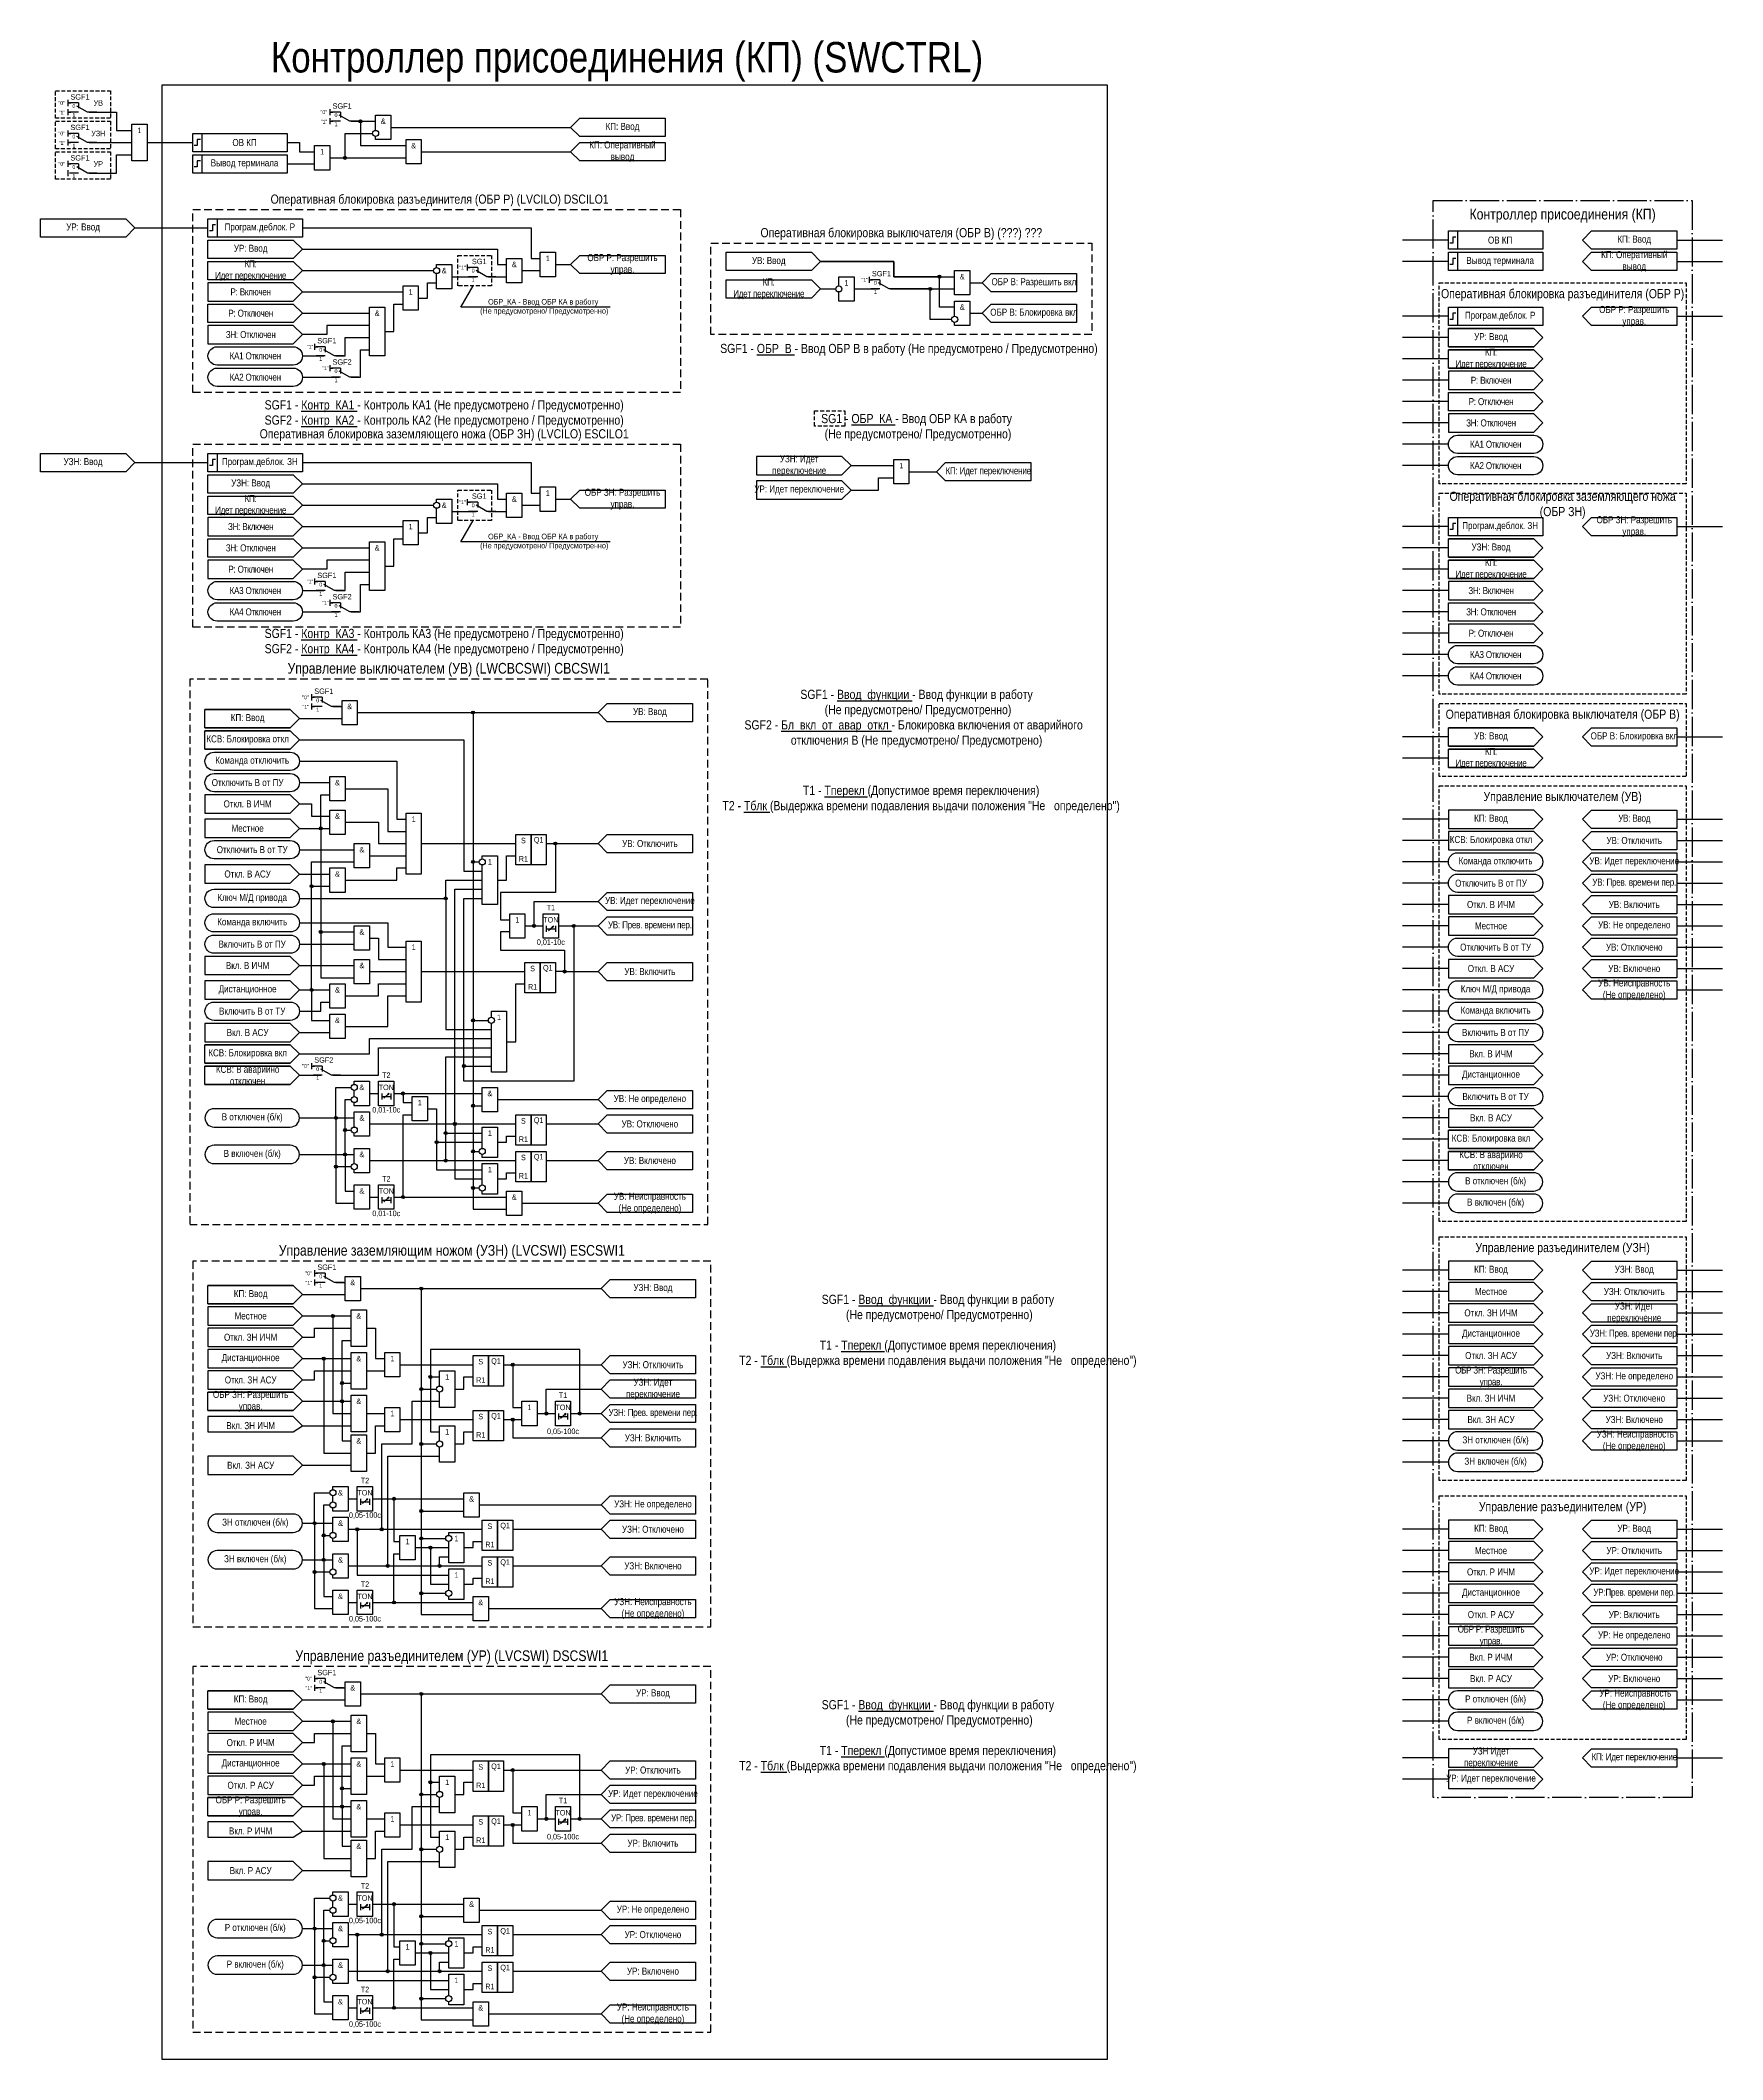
# Model space of a CAD drawing. Header units: millimetres. Extents: x -1332 to 815, y 0 to 663.
# Drawn here: x -1332 to -780, y 0 to 663 of the extents above; entities that cross this region are included whole.
import ezdxf
from ezdxf.enums import TextEntityAlignment as Align

# ---------------------------------------------------------------- set-up
doc = ezdxf.new("R2010")
doc.units = ezdxf.units.MM
for name, pattern in [('ACAD_ISO04W100', [30, 24, -3, 0, -3]), ('штриховая', [19.05, 12.7, -6.35]), ('штриховая2', [0.375, 0.25, -0.125])]:
    doc.linetypes.add(name, pattern=pattern)
doc.layers.add('invisible', color=252, linetype='Continuous', plot=False)
doc.layers.add('TEXT', color=7, linetype='Continuous', lineweight=25)
doc.layers.add('Основная', color=7, linetype='Continuous')
doc.styles.add('2.5_Gost_RD', font='ARIALN.TTF', dxfattribs={"height": 2.5})
doc.styles.add('3.5_Gost_RD', font='ARIALN.TTF', dxfattribs={"height": 3.5})
doc.styles.add('Вывод', font='ARIALN.TTF', dxfattribs={"height": 2.5})
doc.styles.add('Компонент', font='ARIALN.TTF', dxfattribs={"height": 3.5})

msp = doc.modelspace()

# ---------------------------------------------------------------- texts
at = {"color": 30, "ltscale": 100, "attachment_point": 5}
for s, insert, char_height, width, style in [('{\\C3;Контроллер присоединения (КП) (SWCTRL)}', (-1139.5, 655.5), 10, 305, '3.5_Gost_RD'), ('УВ', (-1313, 642), 1.8, 8, '2.5_Gost_RD'), ('УЗН', (-1313, 632), 1.8, 8, '2.5_Gost_RD'), ('УР', (-1313, 622), 1.8, 8, '2.5_Gost_RD'), ('Контроллер присоединения (КП)', (-832.5, 605), 3.5, 85, '3.5_Gost_RD'), ('Оперативная блокировка разъединителя (ОБР Р)', (-832.5, 579), 3, 81, '3.5_Gost_RD'), ('SGF1 - {\\LОБР_В} - Ввод ОБР В в работу (Не предусмотрено / Предусмотренно)', (-1047, 561), 3, 130, '3.5_Gost_RD'), ('SGF1 - {\\LКонтр_КА1} - Контроль КА1 (Не предусмотрено / Предусмотренно)\\PSGF2 - {\\LКонтр_КА2} - Контроль КА2 (Не предусмотрено / Предусмотренно)', (-1199.5, 540), 3, 155, '3.5_Gost_RD'), ('{\\C3;SG1} - {\\LОБР_КА} - Ввод ОБР КА в работу \\P^I(Не предусмотрено/ Предусмотренно)', (-1044.5, 535.5), 3, 125, '3.5_Gost_RD'), ('Оперативная блокировка заземляющего ножа (ОБР ЗН)', (-832.5, 510), 3, 81, '3.5_Gost_RD'), ('SGF1 - {\\LКонтр_КА3} - Контроль КА3 (Не предусмотрено / Предусмотренно)\\PSGF2 - {\\LКонтр_КА4} - Контроль КА4 (Не предусмотрено / Предусмотренно)', (-1199.5, 465), 3, 155, '3.5_Gost_RD'), ('Управление выключателем (УВ) (LWCBCSWI) {\\C6;CBCSWI1}', (-1198, 456), 3.5, 170, '3.5_Gost_RD'), ('Оперативная блокировка выключателя (ОБР В)', (-832.5, 441), 3, 81, '3.5_Gost_RD'), ('\\PТ1 - {\\LТперекл} (Допустимое время переключения)\\PТ2 - {\\LТблк }(Выдержка времени подавления выдачи положения "Не ^I^Iопределено")', (-1043, 416), 3, 125, '3.5_Gost_RD'), ('Управление выключателем (УВ)', (-832.5, 414), 3, 81, '3.5_Gost_RD'), ('Управление заземляющим ножом (УЗН) (LVCSWI) {\\C6;ESCSWI1}', (-1197, 265), 3.5, 170, '3.5_Gost_RD'), ('Управление разъединителем (УЗН)', (-832.5, 266), 3, 81, '3.5_Gost_RD'), ('SGF1 - {\\LВвод_функции} - Ввод функции в работу \\P^I(Не предусмотрено/ Предусмотренно)\\P\\PТ1 - {\\LТперекл} (Допустимое время переключения)\\PТ2 - {\\LТблк }(Выдержка времени подавления выдачи положения "Не ^I^Iопределено")', (-1037.5, 239), 3, 125, '3.5_Gost_RD'), ('Управление разъединителем (УР)', (-832.5, 181), 3, 81, '3.5_Gost_RD'), ('Управление разъединителем (УР) (LVCSWI) {\\C6;DSCSWI1}', (-1197, 132), 3.5, 170, '3.5_Gost_RD'), ('SGF1 - {\\LВвод_функции} - Ввод функции в работу \\P^I(Не предусмотрено/ Предусмотренно)\\P\\PТ1 - {\\LТперекл} (Допустимое время переключения)\\PТ2 - {\\LТблк }(Выдержка времени подавления выдачи положения "Не ^I^Iопределено")', (-1037.5, 106), 3, 125, '3.5_Gost_RD')]:
    msp.add_mtext(s, dxfattribs=dict(at, insert=insert, char_height=char_height, width=width, style=style))
at = {"color": 6, "ltscale": 100, "char_height": 1.25, "attachment_point": 1, "style": '3.5_Gost_RD'}
for insert in [(-1326, 639.5), (-1326, 629.5)]:
    msp.add_mtext_dynamic_manual_height_columns('"1"', width=2, gutter_width=17.5, heights=[0], dxfattribs=dict(at, insert=insert))
at = {"ltscale": 100, "char_height": 1.25, "attachment_point": 1, "style": '3.5_Gost_RD'}
for insert in [(-1240, 636.5), (-1246, 444.5), (-1245, 255.5), (-1245, 122.5)]:
    msp.add_mtext_dynamic_manual_height_columns('"1"', width=2, gutter_width=17.5, heights=[0], dxfattribs=dict(at, insert=insert))
at = {"ltscale": 100, "attachment_point": 5, "style": '2.5_Gost_RD'}
for s, insert, char_height, width in [('&', (-1219.5, 636), 1.8, 5), ('КП: Оперативный вывод', (-1141, 626), 2.3, 28), ('КП: Ввод', (-1141, 634), 2.3, 28), ('1', (-1239.5, 626), 1.8, 5), ('&', (-1209.5, 628), 1.8, 5), ('КП: Ввод', (-809, 597), 2.3, 28), ('&', (-1176.5, 589), 1.8, 5), ('1', (-1165.5, 591), 1.8, 5), ('ОБР Р: Разрешить управ.', (-1141, 589), 2.3, 28), ('УВ: Ввод', (-1093, 590), 2.3, 28), ('КП: Оперативный вывод', (-809, 590), 2.3, 28), ('&', (-1199.5, 587), 1.8, 5), ('{\\T0.95;КП: \\PИдет переключение}', (-1093, 581), 2.3, 28), ('1', (-1067.5, 583), 1.8, 5), ('&', (-1029.5, 585), 1.8, 5), ('1', (-1210.5, 580), 1.8, 5), ('ОБР_КА - Ввод ОБР КА в работу \\P^I(Не предусмотрено/ Предусмотренно)', (-1167, 575), 1.8, 59.6759), ('&', (-1221.5, 573), 1.8, 5), ('ОБР Р: Разрешить управ.', (-809, 572), 2.3, 28), ('УЗН: Идет переключение', (-1083, 523), 2.3, 28), ('1', (-1049.5, 523), 1.8, 5), ('{\\T0.95;КП: Идет переключение}', (-1021, 521), 2.3, 28), ('&', (-1199.5, 510), 1.8, 5), ('&', (-1176.5, 512), 1.8, 5), ('1', (-1165.5, 514), 1.8, 5), ('ОБР ЗН: Разрешить управ.', (-1141, 512), 2.3, 28), ('1', (-1210.5, 503), 1.8, 5), ('ОБР ЗН: Разрешить управ.', (-809, 503), 2.3, 28), ('&', (-1221.5, 496), 1.8, 5), ('ОБР_КА - Ввод ОБР КА в работу \\P^I(Не предусмотрено/ Предусмотренно)', (-1167, 498), 1.8, 59.6759), ('{\\T0.95;Р: Отключен}', (-1263, 489), 2.3, 28), ('{\\C256;&}', (-1230.5, 444), 1.8, 5), ('УВ: Ввод', (-1132, 442), 2.3, 28), ('ОБР В: Блокировка вкл', (-809, 434), 2.3, 28), ('Команда отключить', (-1262.5, 426), 2.3, 31), ('Отключить В от ПУ', (-1264, 419), 2.3, 28), ('{\\C256;&}', (-1234.5, 419), 1.8, 5), ('Откл. В ИЧМ', (-1264, 412), 2.3, 28), ('Местное', (-1264, 404), 2.3, 28), ('{\\C256;&}', (-1234.5, 408), 1.8, 5), ('1', (-1209.5, 407), 1.8, 5), ('{\\T0.95;УВ: Ввод}', (-809, 407), 2.3, 28), ('Отключить В от ТУ', (-1262.5, 397), 2.3, 31), ('{\\C256;&}', (-1226.5, 397), 1.8, 5), ('S', (-1173.5, 400), 1.8, 5), ('Q1', (-1168.5, 400), 1.8, 5), ('УВ: Отключить', (-1132, 399), 2.3, 28), ('УВ: Отключить', (-809, 400), 2.3, 28), ('1', (-1184.5, 393), 1.8, 5), ('R1', (-1173.5, 394), 1.8, 5), ('Команда отключить', (-854.5, 393), 2.3, 31), ('УВ: Идет переключение', (-809, 393), 2.3, 28), ('Откл. В АСУ', (-1264, 389), 2.3, 28), ('{\\C256;&}', (-1234.5, 389), 1.8, 5), ('Отключить В от ПУ', (-856, 386), 2.3, 28), ('{\\T0.95;УВ: Прев. времени пер.}', (-809, 386), 2.3, 28), ('Ключ М/Д привода', (-1262.5, 381), 2.3, 31), ('T1', (-1164.5, 378), 1.8, 5), ('УВ: Идет переключение', (-1132, 380), 2.3, 28), ('Откл. В ИЧМ', (-856, 379), 2.3, 28), ('УВ: Включить', (-809, 379), 2.3, 28), ('Команда включить', (-1262.5, 373), 2.3, 31), ('1', (-1175.5, 374), 1.8, 5), ('TON', (-1164.5, 374), 1.8, 5), ('{\\T0.95;УВ: Прев. времени пер.}', (-1132, 372), 2.3, 28), ('Местное', (-856, 372), 2.3, 28), ('УВ: Не определено', (-809, 372), 2.3, 28), ('Включить В от ПУ', (-1262.5, 366), 2.3, 31), ('{\\C256;&}', (-1226.5, 370), 1.8, 5), ('1', (-1209.5, 365), 1.8, 5), ('0,01-10с', (-1164.5, 366.5), 1.8, 5), ('Отключить В от ТУ', (-854.5, 365), 2.3, 31), ('УВ: Отключено', (-809, 365), 2.3, 28), ('Вкл. В ИЧМ', (-1264, 359), 2.3, 28), ('{\\C256;&}', (-1226.5, 359), 1.8, 5), ('S', (-1170.5, 358), 1.8, 5), ('Q1', (-1165.5, 358), 1.8, 5), ('УВ: Включить', (-1132, 357), 2.3, 28), ('Откл. В АСУ', (-856, 358), 2.3, 28), ('УВ: Включено', (-809, 358), 2.3, 28), ('Дистанционное', (-1264, 351), 2.3, 28), ('{\\C256;&}', (-1234.5, 351), 1.8, 5), ('R1', (-1170.5, 352), 1.8, 5), ('Ключ М/Д привода', (-854.5, 351), 2.3, 31), ('УВ: Неисправность (Не определено)', (-809, 351), 2.3, 28), ('Включить В от ТУ', (-1262.5, 344), 2.3, 31), ('Команда включить', (-854.5, 344), 2.3, 31), ('Вкл. В АСУ', (-1264, 337), 2.3, 28), ('{\\C256;&}', (-1234.5, 341), 1.8, 5), ('1', (-1181.5, 342), 1.8, 5), ('Включить В от ПУ', (-854.5, 337), 2.3, 31), ('Вкл. В ИЧМ', (-856, 330), 2.3, 28), ('&', (-1226.5, 319), 1.8, 5), ('TON', (-1218.5, 319), 1.8, 5), ('T2', (-1218.5, 323), 1.8, 5), ('Дистанционное', (-856, 323), 2.3, 28), ('0,01-10с', (-1218.5, 311.5), 1.8, 5), ('1', (-1207.5, 314), 1.8, 5), ('&', (-1184.5, 317), 1.8, 5), ('УВ: Не определено', (-1132, 315), 2.3, 28), ('Включить В от ТУ', (-854.5, 316), 2.3, 31), ('&', (-1226.5, 309), 1.8, 5), ('1', (-1184.5, 304), 1.8, 5), ('S', (-1173.5, 308), 1.8, 5), ('Q1', (-1168.5, 308), 1.8, 5), ('УВ: Отключено', (-1132, 307), 2.3, 28), ('Вкл. В АСУ', (-856, 309), 2.3, 28), ('R1', (-1173.5, 302), 1.8, 5), ('&', (-1226.5, 297), 1.8, 5), ('1', (-1184.5, 292), 1.8, 5), ('S', (-1173.5, 296), 1.8, 5), ('Q1', (-1168.5, 296), 1.8, 5), ('УВ: Включено', (-1132, 295), 2.3, 28), ('&', (-1226.5, 285), 1.8, 5), ('TON', (-1218.5, 285), 1.8, 5), ('T2', (-1218.5, 289), 1.8, 5), ('R1', (-1173.5, 290), 1.8, 5), ('0,01-10с', (-1218.5, 277.5), 1.8, 5), ('&', (-1176.5, 283), 1.8, 5), ('УВ: Неисправность (Не определено)', (-1132, 281), 2.3, 28), ('УЗН: Ввод', (-809, 259), 2.3, 28), ('{\\C256;&}', (-1229.5, 255), 1.8, 5), ('УЗН: Ввод', (-1131, 253), 2.3, 28), ('Местное', (-856, 252), 2.3, 28), ('УЗН: Отключить', (-809, 252), 2.3, 28), ('Местное', (-1263, 244), 2.3, 28), ('УЗН: Идет переключение', (-809, 245), 2.3, 28), ('&', (-1227.5, 244), 1.8, 5), ('Дистанционное', (-856, 238), 2.3, 28), ('{\\T0.95;УЗН: Прев. времени пер.}', (-809, 238), 2.3, 28), ('Откл. ЗН ИЧМ', (-1263, 237), 2.3, 28), ('УЗН: Включить', (-809, 231), 2.3, 28), ('Дистанционное', (-1263, 230), 2.3, 28), ('&', (-1227.5, 230), 1.8, 5), ('1', (-1216.5, 230), 1.8, 5), ('S', (-1187.5, 229), 1.8, 5), ('Q1', (-1182.5, 229), 1.8, 5), ('УЗН: Отключить', (-1131, 228), 2.3, 28), ('УЗН: Не определено', (-809, 224), 2.3, 28), ('Откл. ЗН АСУ', (-1263, 223), 2.3, 28), ('1', (-1198.5, 224), 1.8, 5), ('R1', (-1187.5, 223), 1.8, 5), ('T1', (-1160.5, 218), 1.8, 5), ('УЗН: Идет переключение', (-1131, 220), 2.3, 28), ('&', (-1227.5, 216), 1.8, 5), ('1', (-1216.5, 212), 1.8, 5), ('Q1', (-1182.5, 211), 1.8, 5), ('1', (-1171.5, 214), 1.8, 5), ('TON', (-1160.5, 214), 1.8, 5), ('{\\T0.95;УЗН: Прев. времени пер.}', (-1131, 212), 2.3, 28), ('УЗН: Отключено', (-809, 217), 2.3, 28), ('Вкл. ЗН ИЧМ', (-1263, 208), 2.3, 28), ('1', (-1198.5, 206), 1.8, 5), ('R1', (-1187.5, 205), 1.8, 5), ('S', (-1187.5, 211), 1.8, 5), ('0,05-100с', (-1160.5, 206), 1.8, 5), (' УЗН: Неисправность (Не определено)', (-809, 203), 2.3, 28), ('УЗН: Включено', (-809, 210), 2.3, 28), ('&', (-1227.5, 203), 1.8, 5), ('УЗН: Включить', (-1131, 204), 2.3, 28), ('ЗН отключен (б/к)', (-854.5, 203), 2.3, 31), ('Вкл. ЗН АСУ', (-1263, 195), 2.3, 28), ('ЗН включен (б/к)', (-854.5, 196), 2.3, 31), ('&', (-1233.5, 186), 1.8, 5), ('TON', (-1225.5, 186), 1.8, 5), ('T2', (-1225.5, 190), 1.8, 5), ('0,05-100с', (-1225.5, 178.5), 1.8, 5), ('&', (-1190.5, 184), 1.8, 5), ('УЗН: Не определено', (-1131, 182), 2.3, 28), ('&', (-1233.5, 176), 1.8, 5), ('S', (-1184.5, 175), 1.8, 5), ('Q1', (-1179.5, 175), 1.8, 5), ('УЗН: Отключено', (-1131, 174), 2.3, 28), ('УР: Ввод', (-809, 174), 2.3, 28), ('1', (-1211.5, 170), 1.8, 5), ('1', (-1195.5, 171), 1.8, 5), ('R1', (-1184.5, 169), 1.8, 5), ('Местное', (-856, 167), 2.3, 28), ('УР: Отключить', (-809, 167), 2.3, 28), ('&', (-1233.5, 164), 1.8, 5), ('1', (-1195.5, 159), 1.8, 5), ('S', (-1184.5, 163), 1.8, 5), ('Q1', (-1179.5, 163), 1.8, 5), ('УЗН: Включено', (-1131, 162), 2.3, 28), ('УР: Идет переключение', (-809, 160), 2.3, 28), ('&', (-1233.5, 152), 1.8, 5), ('TON', (-1225.5, 152), 1.8, 5), ('T2', (-1225.5, 156), 1.8, 5), ('R1', (-1184.5, 157), 1.8, 5), ('Дистанционное', (-856, 153), 2.3, 28), ('{\\T0.95;УР:Прев. времени пер.}', (-809, 153), 2.3, 28), ('&', (-1187.5, 150), 1.8, 5), ('УЗН: Неисправность (Не определено)', (-1131, 148), 2.3, 28), ('УР: Включить', (-809, 146), 2.3, 28), ('0,05-100с', (-1225.5, 144.5), 1.8, 5), ('УР: Не определено', (-809, 139), 2.3, 28), ('УР: Отключено', (-809, 132), 2.3, 28), ('УР: Включено', (-809, 125), 2.3, 28), ('{\\C256;&}', (-1229.5, 122), 1.8, 5), ('УР: Ввод', (-1131, 120), 2.3, 28), ('Р отключен (б/к)', (-854.5, 118), 2.3, 31), (' УР: Неисправность (Не определено)', (-809, 118), 2.3, 28), ('Р включен (б/к)', (-854.5, 111), 2.3, 31), ('Местное', (-1263, 111), 2.3, 28), ('&', (-1227.5, 111), 1.8, 5), ('Откл. Р ИЧМ', (-1263, 104), 2.3, 28), ('{\\T0.95;КП: Идет переключение}', (-809, 99), 2.3, 28), ('Дистанционное', (-1263, 97), 2.3, 28), ('&', (-1227.5, 97), 1.8, 5), ('1', (-1216.5, 97), 1.8, 5), ('S', (-1187.5, 96), 1.8, 5), ('Q1', (-1182.5, 96), 1.8, 5), ('УР: Отключить', (-1131, 95), 2.3, 28), ('Откл. Р АСУ', (-1263, 90), 2.3, 28), ('1', (-1198.5, 91), 1.8, 5), ('R1', (-1187.5, 90), 1.8, 5), ('УР: Идет переключение', (-1131, 87), 2.3, 28), ('&', (-1227.5, 83), 1.8, 5), ('1', (-1216.5, 79), 1.8, 5), ('1', (-1171.5, 81), 1.8, 5), ('TON', (-1160.5, 81), 1.8, 5), ('T1', (-1160.5, 85), 1.8, 5), ('{\\T0.95;УР: Прев. времени пер.}', (-1131, 79), 2.3, 28), ('Вкл. Р ИЧМ', (-1263, 75), 2.3, 28), ('1', (-1198.5, 73), 1.8, 5), ('R1', (-1187.5, 72), 1.8, 5), ('S', (-1187.5, 78), 1.8, 5), ('Q1', (-1182.5, 78), 1.8, 5), ('0,05-100с', (-1160.5, 73), 1.8, 5), ('&', (-1227.5, 70), 1.8, 5), ('УР: Включить', (-1131, 71), 2.3, 28), ('Вкл. Р АСУ', (-1263, 62), 2.3, 28), ('&', (-1233.5, 53), 1.8, 5), ('TON', (-1225.5, 53), 1.8, 5), ('T2', (-1225.5, 57), 1.8, 5), ('0,05-100с', (-1225.5, 45.5), 1.8, 5), ('&', (-1190.5, 51), 1.8, 5), ('УР: Не определено', (-1131, 49), 2.3, 28), ('&', (-1233.5, 43), 1.8, 5), ('S', (-1184.5, 42), 1.8, 5), ('Q1', (-1179.5, 42), 1.8, 5), ('УР: Отключено', (-1131, 41), 2.3, 28), ('1', (-1211.5, 37), 1.8, 5), ('1', (-1195.5, 38), 1.8, 5), ('R1', (-1184.5, 36), 1.8, 5), ('&', (-1233.5, 31), 1.8, 5), ('1', (-1195.5, 26), 1.8, 5), ('S', (-1184.5, 30), 1.8, 5), ('Q1', (-1179.5, 30), 1.8, 5), ('УР: Включено', (-1131, 29), 2.3, 28), ('&', (-1233.5, 19), 1.8, 5), ('TON', (-1225.5, 19), 1.8, 5), ('T2', (-1225.5, 23), 1.8, 5), ('R1', (-1184.5, 24), 1.8, 5), ('&', (-1187.5, 17), 1.8, 5), ('УР: Неисправность (Не определено)', (-1131, 15), 2.3, 28), ('0,05-100с', (-1225.5, 11.5), 1.8, 5)]:
    msp.add_mtext(s, dxfattribs=dict(at, insert=insert, char_height=char_height, width=width))
at = {"color": 6, "ltscale": 100, "attachment_point": 5}
for s, insert, char_height, width, style in [('1', (-1299.5, 633), 1.8, 5, '2.5_Gost_RD'), ('{\\C256;УР: Ввод}', (-1318, 601), 2.3, 28, '2.5_Gost_RD'), ('{\\C256;УР: Ввод}', (-1263, 594), 2.3, 28, '2.5_Gost_RD'), ('{\\T0.95;ЗН: Отключен}', (-1263, 566), 2.3, 28, '2.5_Gost_RD'), ('{\\C256;УЗН: Ввод}', (-1318, 524), 2.3, 28, '2.5_Gost_RD'), ('{\\C256;УЗН: Ввод}', (-1263, 517), 2.3, 28, '2.5_Gost_RD'), ('УР: Идет переключение', (-1083, 515), 2.3, 28, '2.5_Gost_RD'), ('SGF1 - {\\LВвод_функции} - Ввод функции в работу \\P^I(Не предусмотрено/ Предусмотренно)\\PSGF2 - {\\LБл_вкл_от_авар_откл} - Блокировка включения от аварийного ^I^Iотключения В^I(Не предусмотрено/ Предусмотрено)', (-1044.5, 440), 3, 125, '3.5_Gost_RD')]:
    msp.add_mtext(s, dxfattribs=dict(at, insert=insert, char_height=char_height, width=width, style=style))
at = {"color": 0, "ltscale": 100, "char_height": 2.3, "attachment_point": 5, "style": '2.5_Gost_RD'}
for s, insert, width in [('{\\C256;ОВ КП}', (-1265, 629), 28), ('{\\C256;Вывод терминала}', (-1265, 622), 28), ('{\\C256;Програм.деблок. Р}', (-1260, 601), 28), ('{\\C256;ОВ КП}', (-853, 597), 28), ('{\\T0.95;\\C256;КП: \\PИдет переключение}', (-1263, 587), 28), ('{\\C256;Вывод терминала}', (-853, 590), 28), ('{\\T0.95;\\C256;Р: Включен}', (-1263, 580), 28), ('{\\T0.95;\\C256;Р: Отключен}', (-1263, 573), 28), ('{\\T0.95;\\C256;КА1 Отключен}', (-1261.5, 559), 31), ('{\\T0.95;\\C256;КА2 Отключен}', (-1261.5, 552), 31), ('{\\T0.95;\\C256;Р: Включен}', (-856, 551), 28), ('{\\T0.95;\\C256;Р: Отключен}', (-856, 544), 28), ('{\\T0.95;\\C256;ЗН: Отключен}', (-856, 537), 28), ('{\\C256;Програм.деблок. ЗН}', (-1260, 524), 28), ('{\\T0.95;\\C256;КП: \\PИдет переключение}', (-1263, 510), 28), ('{\\T0.95;\\C256;ЗН: Включен}', (-1263, 503), 28), ('{\\T0.95;\\C256;ЗН: Отключен}', (-1263, 496), 28), ('{\\T0.95;\\C256;КА3 Отключен}', (-1261.5, 482), 31), ('{\\T0.95;\\C256;ЗН: Включен}', (-856, 482), 28), ('{\\T0.95;\\C256;КА4 Отключен}', (-1261.5, 475), 31), ('{\\T0.95;\\C256;ЗН: Отключен}', (-856, 475), 28), ('{\\T0.95;\\C256;Р: Отключен}', (-856, 468), 28)]:
    msp.add_mtext(s, dxfattribs=dict(at, insert=insert, width=width))
at = {"color": 3, "ltscale": 100, "attachment_point": 5, "style": '2.5_Gost_RD'}
for s, insert, char_height, width in [('ОБР В: Разрешить вкл', (-1006, 583), 2.3, 28), ('&', (-1029.5, 575), 1.8, 5), ('ОБР В: Блокировка вкл', (-1006, 573), 2.3, 28)]:
    msp.add_mtext(s, dxfattribs=dict(at, insert=insert, char_height=char_height, width=width))
at = {"layer": 'TEXT', "color": 2, "ltscale": 100, "insert": (-1201, 610), "char_height": 3, "width": 160, "attachment_point": 5, "style": '2.5_Gost_RD'}
msp.add_mtext('{\\C30;Оперативная блокировка разъединителя (ОБР Р) (LVCILO) \\C6;DSCILO1}', dxfattribs=at)
at = {"layer": 'TEXT', "color": 0, "ltscale": 100, "attachment_point": 5, "style": '2.5_Gost_RD'}
for s, insert, char_height, width in [('{\\C30;Оперативная блокировка выключателя (ОБР В) \\C1;(???) ???}', (-1049.5, 599), 3, 125), ('{\\C256;"1"}', (-1193.5, 588), 1.25, 3), ('{\\C256;Програм.деблок. Р}', (-853, 572), 2.3, 28), ('{\\C256;"1"}', (-1243.5, 562), 1.25, 3), ('{\\C256;"1"}', (-1238.5, 555), 1.25, 3), ('{\\C30;Оперативная блокировка заземляющего ножа (ОБР ЗН) (LVCILO) \\C6;ESCILO1}', (-1199.5, 533), 3, 155), ('{\\C256;"1"}', (-1193.5, 511), 1.25, 3), ('{\\C256;Програм.деблок. ЗН}', (-853, 503), 2.3, 28), ('{\\C256;"1"}', (-1243.5, 485), 1.25, 3), ('{\\C256;"1"}', (-1238.5, 478), 1.25, 3), ('{\\C256;КП: Ввод}', (-1264, 440), 2.3, 28), ('{\\C256;КСВ: Блокировка откл}', (-1264, 433), 2.3, 28), ('{\\C256;КСВ: В аварийно отключен}', (-1264, 323), 2.3, 28), ('{\\C256;КСВ: В аварийно отключен}', (-856, 295), 2.3, 28), ('{\\C256;КП: Ввод}', (-1263, 251), 2.3, 28), ('{\\C256;КП: Ввод}', (-1263, 118), 2.3, 28)]:
    msp.add_mtext(s, dxfattribs=dict(at, insert=insert, char_height=char_height, width=width))
at = {"layer": 'TEXT', "ltscale": 100, "attachment_point": 5, "style": '2.5_Gost_RD'}
for s, insert, char_height, width in [('"1"', (-1061.5, 584), 1.25, 3), ('УР: Ввод', (-856, 565), 2.3, 28), ('{\\T0.95;КП: \\PИдет переключение}', (-856, 558), 2.3, 28), ('{\\T0.95;КА1 Отключен}', (-854.5, 530), 2.3, 31), ('{\\T0.95;КА2 Отключен}', (-854.5, 523), 2.3, 31), ('УЗН: Ввод', (-856, 496), 2.3, 28), ('{\\T0.95;КП: \\PИдет переключение}', (-856, 489), 2.3, 28), ('{\\T0.95;КА3 Отключен}', (-854.5, 461), 2.3, 31), ('{\\T0.95;КА4 Отключен}', (-854.5, 454), 2.3, 31), ('УВ: Ввод', (-856, 434), 2.3, 28), ('{\\T0.95;КП: \\PИдет переключение}', (-856, 427), 2.3, 28), ('КП: Ввод', (-856, 407), 2.3, 28), ('КСВ: Блокировка откл', (-856, 400), 2.3, 28), ('КСВ: Блокировка вкл', (-1264, 330), 2.3, 28), ('В отключен (б/к)', (-1262.5, 309), 2.3, 31), ('В включен (б/к)', (-1262.5, 297), 2.3, 31), ('КСВ: Блокировка вкл', (-856, 302), 2.3, 28), ('В отключен (б/к)', (-854.5, 288), 2.3, 31), ('В включен (б/к)', (-854.5, 281), 2.3, 31), ('КП: Ввод', (-856, 259), 2.3, 28), ('Откл. ЗН ИЧМ', (-856, 245), 2.3, 28), ('Откл. ЗН АСУ', (-856, 231), 2.3, 28), ('{\\T0.95;ОБР ЗН: Разрешить управ.}', (-856, 224), 2.3, 28), ('Вкл. ЗН ИЧМ', (-856, 217), 2.3, 28), ('Вкл. ЗН АСУ', (-856, 210), 2.3, 28), ('ЗН отключен (б/к)', (-1261.5, 176), 2.3, 31), ('КП: Ввод', (-856, 174), 2.3, 28), ('ЗН включен (б/к)', (-1261.5, 164), 2.3, 31), ('Откл. Р ИЧМ', (-856, 160), 2.3, 28), ('Откл. Р АСУ', (-856, 146), 2.3, 28), ('{\\T0.95;ОБР Р: Разрешить управ.}', (-856, 139), 2.3, 28), ('Вкл. Р ИЧМ', (-856, 132), 2.3, 28), ('Вкл. Р АСУ', (-856, 125), 2.3, 28), ('УЗН Идет переключение', (-856, 99), 2.3, 28), ('УР: Идет переключение', (-856, 92), 2.3, 28), ('Р отключен (б/к)', (-1261.5, 43), 2.3, 31), ('Р включен (б/к)', (-1261.5, 31), 2.3, 31)]:
    msp.add_mtext(s, dxfattribs=dict(at, insert=insert, char_height=char_height, width=width))
at = {"layer": 'TEXT', "color": 3, "ltscale": 100, "char_height": 2.3, "width": 28, "attachment_point": 5, "style": '2.5_Gost_RD'}
for s, insert in [('{\\C256;ОБР ЗН: Разрешить управ.}', (-1263, 216)), ('{\\C256;ОБР Р: Разрешить управ.}', (-1263, 83))]:
    msp.add_mtext(s, dxfattribs=dict(at, insert=insert))

# ---------------------------------------------------------------- blocks, each defined once
blk = doc.blocks.new('*U78')
at = {"layer": 'Основная', "color": 0}
blk.add_line((0, 0), (7, 4), dxfattribs=at)
at = {"layer": 'Основная', "ltscale": 0.35}
blk.add_line((6, 6), (6, 2.5), dxfattribs=at)
blk = doc.blocks.new('*U80')
at = {"layer": 'Основная', "color": 0}
for p, q in [((-3, 6), (-9, 6)), ((-3, 0), (-9, 0)), ((9, 0), (3, 0))]:
    blk.add_line(p, q, dxfattribs=at)
at = {"layer": 'Основная', "ltscale": 0.25, "xscale": -1}
blk.add_blockref('*U78', (3, 0), dxfattribs=at)
at = {"layer": 'Основная'}
for tag, height, style, p in [('В1', 2.5, 'Вывод', (-14, 6)), ('В2', 2.5, 'Вывод', (-6, 4)), ('ОУ', 3.5, 'Компонент', (-2, 10)), ('В3', 2.5, 'Вывод', (-6, -2))]:
    blk.add_attdef(tag, text='', height=height, dxfattribs=dict(at, style=style)).set_placement(p, align=Align.MIDDLE_CENTER)
blk = doc.blocks.new('Точка')
at = {"ltscale": 100}
h = blk.add_hatch(color=256, dxfattribs=at)
h.dxf.hatch_style = 1
edge = h.paths.add_edge_path()
edge.add_arc((0, 0), 0.5, 0, 360)
blk.add_circle((0, 0), 0.5, dxfattribs=at)
blk = doc.blocks.new('*U81')
at = {"layer": 'Основная', "color": 0}
for p, q in [((-3, 6), (-9, 6)), ((-3, 0), (-9, 0)), ((9, 0), (3, 0))]:
    blk.add_line(p, q, dxfattribs=at)
at = {"layer": 'Основная', "ltscale": 0.25, "xscale": -1}
blk.add_blockref('*U78', (3, 0), dxfattribs=at)
at = {"layer": 'Основная'}
for tag, height, style, p in [('В1', 2.5, 'Вывод', (-6, 4)), ('ОУ', 3.5, 'Компонент', (-2, 10)), ('В2', 2.5, 'Вывод', (-6, -2)), ('В3', 2.5, 'Вывод', (-6, -8))]:
    blk.add_attdef(tag, text='', height=height, dxfattribs=dict(at, style=style)).set_placement(p, align=Align.MIDDLE_CENTER)

# ---------------------------------------------------------------- linework, layer by layer
at = {"color": 6, "ltscale": 100}
for p, q in [((-1323, 643), (-1323, 641)), ((-1323, 642), (-1322, 642)), ((-1323, 640), (-1323, 638)), ((-1323, 639), (-1322, 639)), ((-1323, 633), (-1323, 631)), ((-1323, 632), (-1322, 632)), ((-1323, 630), (-1323, 628)), ((-1323, 629), (-1322, 629)), ((-1323, 623), (-1323, 621)), ((-1323, 622), (-1322, 622)), ((-1323, 620), (-1323, 618))]:
    msp.add_line(p, q, dxfattribs=at)
at = {"ltscale": 100}
for p, q in [((-1237, 640), (-1237, 638)), ((-1237, 639), (-1236, 639)), ((-1237, 637), (-1237, 635)), ((-1237, 636), (-1236, 636)), ((-1242, 626), (-1242, 626)), ((-870, 597), (-885, 597)), ((-795, 597), (-780, 597)), ((-870, 590), (-885, 590)), ((-795, 590), (-780, 590)), ((-1192, 589), (-1192, 587)), ((-1192, 588), (-1191, 588)), ((-1060, 585), (-1060, 583)), ((-1060, 584), (-1059, 584)), ((-1194, 575), (-1190, 582)), ((-1145, 575), (-1194, 575)), ((-870, 572), (-885, 572)), ((-795, 572), (-780, 572)), ((-870, 565), (-885, 565)), ((-1242, 563), (-1242, 561)), ((-1242, 562), (-1241, 562)), ((-870, 558), (-885, 558)), ((-1237, 556), (-1237, 554)), ((-1237, 555), (-1236, 555)), ((-870, 551), (-885, 551)), ((-870, 544), (-885, 544)), ((-870, 537), (-885, 537)), ((-870, 530), (-885, 530)), ((-870, 523), (-885, 523)), ((-1192, 512), (-1192, 510)), ((-1192, 511), (-1191, 511)), ((-1194, 498), (-1190, 505)), ((-1145, 498), (-1194, 498)), ((-870, 503), (-885, 503)), ((-795, 503), (-780, 503)), ((-870, 496), (-885, 496)), ((-1242, 486), (-1242, 484)), ((-1242, 485), (-1241, 485)), ((-870, 489), (-885, 489)), ((-1237, 479), (-1237, 477)), ((-1237, 478), (-1236, 478)), ((-870, 482), (-885, 482)), ((-870, 475), (-885, 475)), ((-870, 468), (-885, 468)), ((-870, 461), (-885, 461)), ((-870, 454), (-885, 454)), ((-1243, 448), (-1243, 446)), ((-1243, 447), (-1242, 447)), ((-1243, 445), (-1243, 443)), ((-1243, 444), (-1242, 444)), ((-870, 434), (-885, 434)), ((-795, 434), (-780, 434)), ((-870, 427), (-885, 427)), ((-870, 407), (-885, 407)), ((-795, 407), (-780, 407)), ((-870, 400), (-885, 400)), ((-795, 400), (-780, 400)), ((-870, 393), (-885, 393)), ((-795, 393), (-780, 393)), ((-870, 386), (-885, 386)), ((-795, 386), (-780, 386)), ((-870, 379), (-885, 379)), ((-795, 379), (-780, 379)), ((-1162, 373), (-1162, 373)), ((-870, 372), (-885, 372)), ((-795, 372), (-780, 372)), ((-870, 365), (-885, 365)), ((-795, 365), (-780, 365)), ((-870, 358), (-885, 358)), ((-795, 358), (-780, 358)), ((-1160, 357), (-1149, 357)), ((-870, 351), (-885, 351)), ((-795, 351), (-780, 351)), ((-870, 344), (-885, 344)), ((-870, 337), (-885, 337)), ((-1243, 327), (-1243, 325)), ((-1243, 326), (-1242, 326)), ((-870, 330), (-885, 330)), ((-870, 323), (-885, 323)), ((-1216, 317), (-1216, 317)), ((-870, 316), (-885, 316)), ((-870, 309), (-885, 309)), ((-870, 302), (-885, 302)), ((-870, 295), (-885, 295)), ((-870, 288), (-885, 288)), ((-1216, 283), (-1216, 283)), ((-870, 281), (-885, 281)), ((-1242, 259), (-1242, 257)), ((-870, 259), (-885, 259)), ((-795, 259), (-780, 259)), ((-1242, 258), (-1241, 258)), ((-1242, 256), (-1242, 254)), ((-1242, 255), (-1241, 255)), ((-870, 252), (-885, 252)), ((-795, 252), (-780, 252)), ((-870, 245), (-885, 245)), ((-795, 245), (-780, 245)), ((-870, 238), (-885, 238)), ((-795, 238), (-780, 238)), ((-870, 231), (-885, 231)), ((-795, 231), (-780, 231)), ((-870, 224), (-885, 224)), ((-795, 224), (-780, 224)), ((-870, 217), (-885, 217)), ((-795, 214), (-823, 214)), ((-795, 217), (-780, 217)), ((-1169, 212), (-1163, 212)), ((-1158, 212), (-1158, 212)), ((-870, 210), (-885, 210)), ((-795, 207), (-823, 207)), ((-795, 210), (-780, 210)), ((-870, 203), (-885, 203)), ((-795, 203), (-780, 203)), ((-870, 196), (-885, 196)), ((-1223, 184), (-1223, 184)), ((-870, 174), (-885, 174)), ((-795, 174), (-780, 174)), ((-870, 167), (-885, 167)), ((-795, 167), (-780, 167)), ((-870, 160), (-885, 160)), ((-795, 160), (-780, 160)), ((-870, 153), (-885, 153)), ((-795, 153), (-780, 153)), ((-1223, 150), (-1223, 150)), ((-870, 146), (-885, 146)), ((-795, 146), (-780, 146)), ((-870, 139), (-885, 139)), ((-795, 139), (-780, 139)), ((-1242, 126), (-1242, 124)), ((-870, 132), (-885, 132)), ((-795, 129), (-823, 129)), ((-795, 132), (-780, 132)), ((-1242, 125), (-1241, 125)), ((-1242, 123), (-1242, 121)), ((-1242, 122), (-1241, 122)), ((-870, 125), (-885, 125)), ((-795, 122), (-823, 122)), ((-795, 125), (-780, 125)), ((-870, 118), (-885, 118)), ((-795, 118), (-780, 118)), ((-870, 111), (-885, 111)), ((-870, 99), (-885, 99)), ((-795, 99), (-780, 99)), ((-870, 92), (-885, 92)), ((-1169, 79), (-1163, 79)), ((-1158, 79), (-1158, 79)), ((-1223, 51), (-1223, 51)), ((-1223, 17), (-1223, 17))]:
    msp.add_line(p, q, dxfattribs=at)
at = {"color": 7, "ltscale": 100}
for p, q in [((-1165.3, 370.46), (-1163.63, 371.95)), ((-1163.63, 371.95), (-1164.15, 371.73)), ((-1163.63, 371.95), (-1163.89, 371.48)), ((-1219.3, 315.46), (-1217.63, 316.95)), ((-1217.63, 316.95), (-1218.15, 316.73)), ((-1217.63, 316.95), (-1217.89, 316.48)), ((-1219.3, 281.46), (-1217.63, 282.95)), ((-1217.63, 282.95), (-1218.15, 282.73)), ((-1217.63, 282.95), (-1217.89, 282.48)), ((-1161.3, 210.46), (-1159.63, 211.95)), ((-1159.63, 211.95), (-1160.15, 211.73)), ((-1159.63, 211.95), (-1159.89, 211.48)), ((-1226.3, 182.46), (-1224.63, 183.95)), ((-1224.63, 183.95), (-1225.15, 183.73)), ((-1224.63, 183.95), (-1224.89, 183.48)), ((-1226.3, 148.46), (-1224.63, 149.95)), ((-1224.63, 149.95), (-1225.15, 149.73)), ((-1224.63, 149.95), (-1224.89, 149.48)), ((-1161.3, 77.46), (-1159.63, 78.95)), ((-1159.63, 78.95), (-1160.15, 78.73)), ((-1159.63, 78.95), (-1159.89, 78.48)), ((-1226.3, 49.46), (-1224.63, 50.95)), ((-1224.63, 50.95), (-1225.15, 50.73)), ((-1224.63, 50.95), (-1224.89, 50.48)), ((-1226.3, 15.46), (-1224.63, 16.95)), ((-1224.63, 16.95), (-1225.15, 16.73)), ((-1224.63, 16.95), (-1224.89, 16.48))]:
    msp.add_line(p, q, dxfattribs=at)
at = {"color": 6, "linetype": 'штриховая2', "ltscale": 5}
for points in [[(-1327, 646), (-1309, 646), (-1309, 637), (-1327, 637)], [(-1327, 636), (-1309, 636), (-1309, 627), (-1327, 627)], [(-1327, 626), (-1309, 626), (-1309, 617), (-1327, 617)]]:
    msp.add_lwpolyline(points, close=True, dxfattribs=at)
at = {"color": 3, "ltscale": 100}
for points in [[(-1292, 648), (-982, 648), (-982, 0), (-1292, 0)], [(-1032, 587), (-1027, 587), (-1027, 579), (-1032, 579)]]:
    msp.add_lwpolyline(points, close=True, dxfattribs=at)
at = {"color": 6, "ltscale": 100}
for points in [[(-1316, 639), (-1307, 639), (-1307, 633), (-1302, 633)], [(-1316, 629), (-1302, 629)], [(-1316, 619), (-1307, 619), (-1307, 625), (-1302, 625)], [(-1332, 604), (-1304, 604), (-1301, 601), (-1304, 598), (-1332, 598), (-1332, 604)], [(-1301, 601), (-1297, 601)], [(-1332, 527), (-1304, 527), (-1301, 524), (-1304, 521), (-1332, 521), (-1332, 527)], [(-1301, 524), (-1297, 524)]]:
    msp.add_lwpolyline(points, dxfattribs=at)
at = {"ltscale": 100}
for points in [[(-1222, 633), (-1222, 638), (-1217, 638), (-1217, 630), (-1222, 630), (-1222, 631)], [(-1158, 634), (-1155, 637), (-1127, 637), (-1127, 631), (-1155, 631), (-1158, 634)], [(-1237, 624), (-1232, 624), (-1232, 632), (-1223, 632)], [(-1230, 636), (-1222, 636)], [(-1230, 636), (-1227, 636), (-1227, 628), (-1212, 628)], [(-1217, 634), (-1158, 634)], [(-1251, 629), (-1247, 629), (-1247, 626), (-1242, 626)], [(-1237, 624), (-1212, 624)], [(-1207, 626), (-1158, 626)], [(-1158, 626), (-1155, 629), (-1127, 629), (-1127, 623), (-1155, 623), (-1158, 626)], [(-1251, 622), (-1242, 622)], [(-1277, 597), (-1249, 597), (-1246, 594), (-1249, 591), (-1277, 591), (-1277, 597)], [(-1246, 601), (-1171, 601), (-1171, 591), (-1168, 591)], [(-826, 597), (-823, 600), (-795, 600), (-795, 594), (-823, 594), (-826, 597)], [(-1277, 590), (-1249, 590), (-1246, 587), (-1249, 584), (-1277, 584), (-1277, 590)], [(-1246, 594), (-1182, 594), (-1182, 589), (-1179, 589)], [(-1127, 586), (-1155, 586), (-1158, 589), (-1155, 592), (-1127, 592), (-1127, 586), (-1155, 586), (-1158, 589), (-1155, 592), (-1127, 592)], [(-1032, 575), (-1037, 575), (-1037, 585), (-1052, 585), (-1052, 590), (-1076, 590)], [(-826, 590), (-823, 593), (-795, 593), (-795, 587), (-823, 587), (-826, 590)], [(-1246, 587), (-1203, 587)], [(-1202, 588), (-1202, 589), (-1197, 589), (-1197, 581), (-1202, 581), (-1202, 586)], [(-1197, 585), (-1189, 585)], [(-1185, 585), (-1179, 585)], [(-1174, 587), (-1168, 587)], [(-1163, 589), (-1158, 589)], [(-1246, 580), (-1213, 580)], [(-1208, 578), (-1205, 578), (-1205, 583), (-1202, 583)], [(-1033, 571), (-1040, 571), (-1040, 581), (-1053, 581)], [(-1277, 576), (-1249, 576), (-1246, 573), (-1249, 570), (-1277, 570), (-1277, 576)], [(-1246, 573), (-1224, 573)], [(-1219, 567), (-1216, 567), (-1216, 576), (-1213, 576)], [(-826, 572), (-823, 575), (-795, 575), (-795, 569), (-823, 569), (-826, 572)], [(-1224, 569), (-1238, 569), (-1238, 566), (-1246, 566)], [(-1235, 559), (-1232, 559), (-1232, 565), (-1224, 565)], [(-1246, 559), (-1239, 559)], [(-1230, 552), (-1227, 552), (-1227, 561), (-1224, 561)], [(-1246, 552), (-1234, 552)], [(-870, 547), (-842, 547), (-839, 544), (-842, 541), (-870, 541), (-870, 547)], [(-1246, 524), (-1171, 524), (-1171, 514), (-1168, 514)], [(-1007, 518), (-1035, 518), (-1038, 521), (-1035, 524), (-1007, 524), (-1007, 518), (-1035, 518), (-1038, 521), (-1035, 524), (-1007, 524)], [(-1277, 520), (-1249, 520), (-1246, 517), (-1249, 514), (-1277, 514), (-1277, 520)], [(-1246, 517), (-1182, 517), (-1182, 512), (-1179, 512)], [(-1066, 523), (-1052, 523)], [(-1066, 515), (-1057, 515), (-1057, 519), (-1052, 519)], [(-1047, 521), (-1038, 521)], [(-1277, 513), (-1249, 513), (-1246, 510), (-1249, 507), (-1277, 507), (-1277, 513)], [(-1202, 511), (-1202, 512), (-1197, 512), (-1197, 504), (-1202, 504), (-1202, 509)], [(-1163, 512), (-1158, 512)], [(-1127, 509), (-1155, 509), (-1158, 512), (-1155, 515), (-1127, 515), (-1127, 509), (-1155, 509), (-1158, 512), (-1155, 515), (-1127, 515)], [(-1246, 510), (-1203, 510)], [(-1208, 501), (-1205, 501), (-1205, 506), (-1202, 506)], [(-1197, 508), (-1189, 508)], [(-1185, 508), (-1179, 508)], [(-1174, 510), (-1168, 510)], [(-826, 503), (-823, 506), (-795, 506), (-795, 500), (-823, 500), (-826, 503)], [(-1277, 499), (-1249, 499), (-1246, 496), (-1249, 493), (-1277, 493), (-1277, 499)], [(-1246, 503), (-1213, 503)], [(-1219, 490), (-1216, 490), (-1216, 499), (-1213, 499)], [(-1246, 496), (-1224, 496)], [(-1224, 492), (-1238, 492), (-1238, 489), (-1246, 489)], [(-1235, 482), (-1232, 482), (-1232, 488), (-1224, 488)], [(-1230, 475), (-1227, 475), (-1227, 484), (-1224, 484)], [(-1246, 482), (-1239, 482)], [(-870, 478), (-842, 478), (-839, 475), (-842, 472), (-870, 472), (-870, 478)], [(-1246, 475), (-1234, 475)], [(-1236, 444), (-1233, 444)], [(-1149, 442), (-1146, 445), (-1118, 445), (-1118, 439), (-1146, 439), (-1149, 442)], [(-1278, 437), (-1250, 437), (-1247, 440), (-1250, 443), (-1278, 443), (-1250, 443), (-1247, 440), (-1250, 437), (-1278, 437), (-1278, 443)], [(-1247, 440), (-1233, 440)], [(-1228, 442), (-1149, 442)], [(-1228, 442), (-1190, 442), (-1190, 393), (-1188, 393)], [(-1228, 442), (-1190, 442), (-1190, 341), (-1185, 341)], [(-1228, 442), (-1190, 442), (-1190, 298), (-1188, 298)], [(-1228, 442), (-1190, 442), (-1190, 279), (-1179, 279)], [(-1228, 442), (-1190, 442), (-1190, 313), (-1187, 313)], [(-1228, 442), (-1190, 442), (-1190, 286), (-1188, 286)], [(-1278, 430), (-1250, 430), (-1247, 433), (-1250, 436), (-1278, 436), (-1250, 436), (-1247, 433), (-1250, 430), (-1278, 430), (-1278, 436)], [(-1247, 433), (-1193, 433), (-1193, 390), (-1187, 390)], [(-826, 434), (-823, 437), (-795, 437), (-795, 431), (-823, 431), (-826, 434)], [(-1247, 426), (-1215, 426), (-1215, 407), (-1212, 407)], [(-1247, 419), (-1237, 419)], [(-1247, 404), (-1240, 404), (-1240, 415), (-1237, 415)], [(-1247, 412), (-1243, 412), (-1243, 408), (-1237, 408)], [(-1232, 417), (-1218, 417), (-1218, 403), (-1212, 403)], [(-1232, 406), (-1221, 406), (-1221, 399), (-1212, 399)], [(-826, 407), (-823, 410), (-795, 410), (-795, 404), (-823, 404), (-826, 407)], [(-1247, 404), (-1240, 404), (-1240, 370), (-1229, 370)], [(-1247, 404), (-1240, 404), (-1240, 355), (-1229, 355)], [(-1247, 404), (-1237, 404)], [(-1207, 399), (-1176, 399)], [(-1166, 399), (-1163, 399), (-1163, 383), (-1181, 383), (-1181, 374), (-1178, 374)], [(-1166, 399), (-1149, 399)], [(-1118, 396), (-1146, 396), (-1149, 399), (-1146, 402), (-1118, 402), (-1118, 396), (-1146, 396), (-1149, 399), (-1146, 402), (-1118, 402)], [(-795, 397), (-823, 397), (-826, 400), (-823, 403), (-795, 403), (-795, 397), (-823, 397), (-826, 400), (-823, 403), (-795, 403)], [(-1247, 397), (-1229, 397)], [(-1247, 351), (-1243, 351), (-1243, 393), (-1229, 393)], [(-1232, 387), (-1215, 387), (-1215, 391), (-1212, 391)], [(-1224, 395), (-1212, 395)], [(-1187, 394), (-1187, 395), (-1182, 395), (-1182, 379), (-1187, 379), (-1187, 392)], [(-1182, 387), (-1179, 387), (-1179, 395), (-1176, 395)], [(-795, 390), (-823, 390), (-826, 393), (-823, 396), (-795, 396), (-795, 390), (-823, 390), (-826, 393), (-823, 396), (-795, 396)], [(-1247, 389), (-1237, 389)], [(-1247, 381), (-1199, 381), (-1199, 387), (-1187, 387)], [(-1247, 351), (-1243, 351), (-1243, 385), (-1237, 385)], [(-795, 383), (-823, 383), (-826, 386), (-823, 389), (-795, 389), (-795, 383), (-823, 383), (-826, 386), (-823, 389), (-795, 389)], [(-1247, 381), (-1199, 381), (-1199, 338), (-1184, 338)], [(-1224, 307), (-1196, 307), (-1196, 384), (-1187, 384)], [(-1162, 372), (-1157, 372), (-1157, 321), (-1193, 321), (-1193, 381), (-1187, 381)], [(-1173, 372), (-1170, 372), (-1170, 380), (-1149, 380)], [(-1118, 377), (-1146, 377), (-1149, 380), (-1146, 383), (-1118, 383), (-1118, 377), (-1146, 377), (-1149, 380), (-1146, 383), (-1118, 383)], [(-795, 376), (-823, 376), (-826, 379), (-823, 382), (-795, 382), (-795, 376), (-823, 376), (-826, 379), (-823, 382), (-795, 382)], [(-1247, 373), (-1218, 373), (-1218, 365), (-1212, 365)], [(-1162, 372), (-1157, 372), (-1157, 321), (-1193, 321), (-1193, 326), (-1184, 326)], [(-1173, 372), (-1167, 372)], [(-1166, 372), (-1166, 370)], [(-1163, 372), (-1163, 370)], [(-1162, 372), (-1149, 372)], [(-1118, 369), (-1146, 369), (-1149, 372), (-1146, 375), (-1118, 375), (-1118, 369), (-1146, 369), (-1149, 372), (-1146, 375), (-1118, 375)], [(-795, 369), (-823, 369), (-826, 372), (-823, 375), (-795, 375), (-795, 369), (-823, 369), (-826, 372), (-823, 375), (-795, 375)], [(-1247, 366), (-1229, 366)], [(-1224, 368), (-1221, 368), (-1221, 361), (-1212, 361)], [(-1178, 370), (-1181, 370), (-1181, 364), (-1160, 364), (-1160, 357), (-1163, 357)], [(-1166, 371), (-1163, 371)], [(-795, 362), (-823, 362), (-826, 365), (-823, 368), (-795, 368), (-795, 362), (-823, 362), (-826, 365), (-823, 368), (-795, 368)], [(-1247, 359), (-1229, 359)], [(-1118, 354), (-1146, 354), (-1149, 357), (-1146, 360), (-1118, 360), (-1118, 354), (-1146, 354), (-1149, 357), (-1146, 360), (-1118, 360)], [(-795, 355), (-823, 355), (-826, 358), (-823, 361), (-795, 361), (-795, 355), (-823, 355), (-826, 358), (-823, 361), (-795, 361)], [(-1232, 349), (-1221, 349), (-1221, 353), (-1212, 353)], [(-1224, 357), (-1212, 357)], [(-1207, 357), (-1173, 357)], [(-1179, 334), (-1176, 334), (-1176, 353), (-1173, 353)], [(-795, 348), (-823, 348), (-826, 351), (-823, 354), (-795, 354), (-795, 348), (-823, 348), (-826, 351), (-823, 354), (-795, 354)], [(-1247, 351), (-1237, 351)], [(-1247, 351), (-1243, 351), (-1243, 341), (-1237, 341)], [(-1247, 344), (-1240, 344), (-1240, 347), (-1237, 347)], [(-1232, 339), (-1218, 339), (-1218, 349), (-1212, 349)], [(-1184, 342), (-1184, 344), (-1179, 344), (-1179, 324), (-1184, 324), (-1184, 340)], [(-1278, 327), (-1250, 327), (-1247, 330), (-1250, 333), (-1278, 333), (-1250, 333), (-1247, 330), (-1250, 327), (-1278, 327), (-1278, 333)], [(-1247, 337), (-1237, 337)], [(-1247, 330), (-1224, 330), (-1224, 335), (-1184, 335)], [(-1236, 323), (-1221, 323), (-1221, 332), (-1184, 332)], [(-1278, 320), (-1250, 320), (-1247, 323), (-1250, 326), (-1278, 326), (-1250, 326), (-1247, 323), (-1250, 320), (-1278, 320), (-1278, 326)], [(-1224, 295), (-1199, 295), (-1199, 329), (-1184, 329)], [(-1247, 323), (-1240, 323)], [(-1247, 309), (-1235, 309), (-1235, 319), (-1230, 319)], [(-1229, 320), (-1229, 321), (-1224, 321), (-1224, 313), (-1229, 313), (-1229, 314)], [(-1247, 297), (-1232, 297), (-1232, 315), (-1230, 315)], [(-1229, 316), (-1229, 318)], [(-1224, 317), (-1221, 317)], [(-1220, 317), (-1220, 315)], [(-1220, 316), (-1217, 316)], [(-1217, 317), (-1217, 315)], [(-1216, 317), (-1187, 317)], [(-1216, 317), (-1213, 317), (-1213, 314), (-1210, 314)], [(-1205, 312), (-1202, 312), (-1202, 301), (-1187, 301)], [(-1205, 312), (-1202, 312), (-1202, 292), (-1187, 292)], [(-1182, 315), (-1149, 315)], [(-1118, 312), (-1146, 312), (-1149, 315), (-1146, 318), (-1118, 318), (-1118, 312), (-1146, 312), (-1149, 315), (-1146, 318), (-1118, 318)], [(-1247, 309), (-1229, 309)], [(-1247, 309), (-1235, 309), (-1235, 293), (-1230, 293)], [(-1247, 309), (-1235, 309), (-1235, 281), (-1229, 281)], [(-1247, 297), (-1232, 297), (-1232, 305), (-1230, 305)], [(-1229, 306), (-1229, 311), (-1224, 311), (-1224, 303), (-1229, 303), (-1229, 304)], [(-1224, 307), (-1176, 307)], [(-1224, 307), (-1196, 307), (-1196, 289), (-1187, 289)], [(-1216, 283), (-1213, 283), (-1213, 310), (-1210, 310)], [(-1187, 299), (-1187, 306), (-1182, 306), (-1182, 296), (-1187, 296), (-1187, 297)], [(-1166, 307), (-1149, 307)], [(-1118, 304), (-1146, 304), (-1149, 307), (-1146, 310), (-1118, 310), (-1118, 304), (-1146, 304), (-1149, 307), (-1146, 310), (-1118, 310)], [(-870, 299), (-842, 299), (-839, 302), (-842, 305), (-870, 305), (-842, 305), (-839, 302), (-842, 299), (-870, 299), (-870, 305)], [(-1229, 294), (-1229, 299), (-1224, 299), (-1224, 291), (-1229, 291), (-1229, 292)], [(-1224, 295), (-1199, 295), (-1199, 304), (-1187, 304)], [(-1182, 301), (-1179, 301), (-1179, 303), (-1176, 303)], [(-1247, 297), (-1229, 297)], [(-1247, 297), (-1232, 297), (-1232, 285), (-1229, 285)], [(-1224, 295), (-1176, 295)], [(-1187, 287), (-1187, 294), (-1182, 294), (-1182, 284), (-1187, 284), (-1187, 285)], [(-1166, 295), (-1149, 295)], [(-1118, 292), (-1146, 292), (-1149, 295), (-1146, 298), (-1118, 298), (-1118, 292), (-1146, 292), (-1149, 295), (-1146, 298), (-1118, 298)], [(-870, 292), (-842, 292), (-839, 295), (-842, 298), (-870, 298), (-842, 298), (-839, 295), (-842, 292), (-870, 292), (-870, 298)], [(-1182, 289), (-1179, 289), (-1179, 291), (-1176, 291)], [(-1224, 283), (-1221, 283)], [(-1220, 283), (-1220, 281)], [(-1220, 282), (-1217, 282)], [(-1217, 283), (-1217, 281)], [(-1216, 283), (-1179, 283)], [(-1174, 281), (-1149, 281)], [(-1118, 278), (-1146, 278), (-1149, 281), (-1146, 284), (-1118, 284), (-1118, 278), (-1146, 278), (-1149, 281), (-1146, 284), (-1118, 284)], [(-826, 259), (-823, 262), (-795, 262), (-795, 256), (-823, 256), (-826, 259)], [(-1277, 248), (-1249, 248), (-1246, 251), (-1249, 254), (-1277, 254), (-1249, 254), (-1246, 251), (-1249, 248), (-1277, 248), (-1277, 254)], [(-1235, 255), (-1232, 255)], [(-1227, 253), (-1148, 253)], [(-1227, 253), (-1207, 253), (-1207, 220), (-1202, 220)], [(-1227, 253), (-1207, 253), (-1207, 202), (-1202, 202)], [(-1227, 253), (-1207, 253), (-1207, 171), (-1199, 171)], [(-1227, 253), (-1207, 253), (-1207, 146), (-1190, 146)], [(-1227, 253), (-1207, 253), (-1207, 180), (-1193, 180)], [(-1227, 253), (-1207, 253), (-1207, 153), (-1199, 153)], [(-1148, 253), (-1145, 256), (-1117, 256), (-1117, 250), (-1145, 250), (-1148, 253)], [(-826, 252), (-823, 255), (-795, 255), (-795, 249), (-823, 249), (-826, 252)], [(-1246, 251), (-1232, 251)], [(-826, 245), (-823, 248), (-795, 248), (-795, 242), (-823, 242), (-826, 245)], [(-1246, 244), (-1230, 244)], [(-1246, 244), (-1236, 244), (-1236, 212), (-1230, 212)], [(-1246, 237), (-1242, 237), (-1242, 240), (-1230, 240)], [(-1225, 240), (-1222, 240), (-1222, 230), (-1219, 230)], [(-826, 238), (-823, 241), (-795, 241), (-795, 235), (-823, 235), (-826, 238)], [(-1246, 216), (-1233, 216), (-1233, 236), (-1230, 236)], [(-1158, 212), (-1155, 212), (-1155, 233), (-1204, 233), (-1204, 224), (-1201, 224)], [(-1158, 212), (-1155, 212), (-1155, 233), (-1204, 233), (-1204, 206), (-1201, 206)], [(-826, 231), (-823, 234), (-795, 234), (-795, 228), (-823, 228), (-826, 231)], [(-1246, 230), (-1230, 230)], [(-1246, 230), (-1239, 230), (-1239, 199), (-1230, 199)], [(-1246, 223), (-1242, 223), (-1242, 226), (-1230, 226)], [(-1225, 226), (-1219, 226)], [(-1214, 228), (-1190, 228)], [(-1201, 221), (-1201, 226), (-1196, 226), (-1196, 214), (-1201, 214), (-1201, 219)], [(-1180, 228), (-1148, 228)], [(-1180, 228), (-1177, 228), (-1177, 214), (-1174, 214)], [(-1117, 225), (-1145, 225), (-1148, 228), (-1145, 231), (-1117, 231), (-1117, 225), (-1145, 225), (-1148, 228), (-1145, 231), (-1117, 231)], [(-826, 224), (-823, 227), (-795, 227), (-795, 221), (-823, 221), (-826, 224)], [(-1277, 213), (-1249, 213), (-1246, 216), (-1249, 219), (-1277, 219), (-1249, 219), (-1246, 216), (-1249, 213), (-1277, 213), (-1277, 219)], [(-1246, 216), (-1233, 216), (-1233, 222), (-1230, 222)], [(-1196, 220), (-1193, 220), (-1193, 224), (-1190, 224)], [(-1169, 212), (-1166, 212), (-1166, 220), (-1148, 220)], [(-1117, 217), (-1145, 217), (-1148, 220), (-1145, 223), (-1117, 223), (-1117, 217), (-1145, 217), (-1148, 220), (-1145, 223), (-1117, 223)], [(-826, 217), (-823, 220), (-795, 220), (-795, 214), (-823, 214), (-826, 217)], [(-1246, 216), (-1230, 216)], [(-1246, 216), (-1233, 216), (-1233, 203), (-1230, 203)], [(-1223, 174), (-1220, 174), (-1220, 202), (-1210, 202), (-1210, 216), (-1201, 216)], [(-1117, 209), (-1145, 209), (-1148, 212), (-1145, 215), (-1117, 215), (-1117, 209), (-1145, 209), (-1148, 212), (-1145, 215), (-1117, 215)], [(-826, 210), (-823, 213), (-795, 213), (-795, 207), (-823, 207), (-826, 210)], [(-1246, 208), (-1230, 208)], [(-1225, 212), (-1219, 212)], [(-1225, 199), (-1222, 199), (-1222, 208), (-1219, 208)], [(-1214, 210), (-1190, 210)], [(-1201, 203), (-1201, 208), (-1196, 208), (-1196, 196), (-1201, 196), (-1201, 201)], [(-1196, 202), (-1193, 202), (-1193, 206), (-1190, 206)], [(-1180, 210), (-1177, 210), (-1177, 204), (-1148, 204)], [(-1180, 210), (-1174, 210)], [(-1162, 212), (-1162, 210)], [(-1162, 211), (-1159, 211)], [(-1159, 212), (-1159, 210)], [(-1158, 212), (-1148, 212)], [(-1117, 201), (-1145, 201), (-1148, 204), (-1145, 207), (-1117, 207), (-1117, 201), (-1145, 201), (-1148, 204), (-1145, 207), (-1117, 207)], [(-826, 203), (-823, 206), (-795, 206), (-795, 200), (-823, 200), (-826, 203)], [(-1246, 195), (-1230, 195)], [(-1231, 162), (-1218, 162), (-1218, 198), (-1201, 198)], [(-1246, 176), (-1242, 176), (-1242, 186), (-1237, 186)], [(-1236, 187), (-1236, 188), (-1231, 188), (-1231, 180), (-1236, 180), (-1236, 181)], [(-1246, 164), (-1239, 164), (-1239, 182), (-1237, 182)], [(-1236, 183), (-1236, 185)], [(-1231, 184), (-1228, 184)], [(-1227, 184), (-1227, 182)], [(-1227, 183), (-1224, 183)], [(-1224, 184), (-1224, 182)], [(-1223, 184), (-1193, 184)], [(-1223, 184), (-1216, 184), (-1216, 170), (-1214, 170)], [(-1188, 182), (-1148, 182)], [(-1117, 179), (-1145, 179), (-1148, 182), (-1145, 185), (-1117, 185), (-1117, 179), (-1145, 179), (-1148, 182), (-1145, 185), (-1117, 185)], [(-1246, 176), (-1236, 176)], [(-1246, 176), (-1242, 176), (-1242, 160), (-1237, 160)], [(-1246, 176), (-1242, 176), (-1242, 148), (-1236, 148)], [(-1236, 173), (-1236, 178), (-1231, 178), (-1231, 170), (-1236, 170), (-1236, 171)], [(-1231, 174), (-1187, 174)], [(-1231, 174), (-1228, 174), (-1228, 159), (-1198, 159)], [(-1198, 172), (-1198, 173), (-1193, 173), (-1193, 163), (-1198, 163), (-1198, 170)], [(-1177, 174), (-1148, 174)], [(-1117, 171), (-1145, 171), (-1148, 174), (-1145, 177), (-1117, 177), (-1117, 171), (-1145, 171), (-1148, 174), (-1145, 177), (-1117, 177)], [(-826, 174), (-823, 177), (-795, 177), (-795, 171), (-823, 171), (-826, 174)], [(-1246, 164), (-1239, 164), (-1239, 172), (-1237, 172)], [(-1236, 161), (-1236, 166), (-1231, 166), (-1231, 158), (-1236, 158), (-1236, 159)], [(-1223, 150), (-1216, 150), (-1216, 166), (-1214, 166)], [(-1209, 168), (-1204, 168), (-1204, 156), (-1198, 156)], [(-1209, 168), (-1198, 168)], [(-1193, 168), (-1190, 168), (-1190, 170), (-1187, 170)], [(-826, 167), (-823, 170), (-795, 170), (-795, 164), (-823, 164), (-826, 167)], [(-1246, 164), (-1236, 164)], [(-1246, 164), (-1239, 164), (-1239, 152), (-1236, 152)], [(-1231, 162), (-1201, 162), (-1201, 165), (-1198, 165)], [(-1231, 162), (-1187, 162)], [(-1198, 154), (-1198, 161), (-1193, 161), (-1193, 151), (-1198, 151), (-1198, 152)], [(-1177, 162), (-1148, 162)], [(-1117, 159), (-1145, 159), (-1148, 162), (-1145, 165), (-1117, 165), (-1117, 159), (-1145, 159), (-1148, 162), (-1145, 165), (-1117, 165)], [(-826, 160), (-823, 163), (-795, 163), (-795, 157), (-823, 157), (-826, 160)], [(-1193, 156), (-1190, 156), (-1190, 158), (-1187, 158)], [(-826, 153), (-823, 156), (-795, 156), (-795, 150), (-823, 150), (-826, 153)], [(-1231, 150), (-1228, 150)], [(-1227, 150), (-1227, 148)], [(-1227, 149), (-1224, 149)], [(-1224, 150), (-1224, 148)], [(-1223, 150), (-1190, 150)], [(-1185, 148), (-1148, 148)], [(-1117, 145), (-1145, 145), (-1148, 148), (-1145, 151), (-1117, 151), (-1117, 145), (-1145, 145), (-1148, 148), (-1145, 151), (-1117, 151)], [(-826, 146), (-823, 149), (-795, 149), (-795, 143), (-823, 143), (-826, 146)], [(-826, 139), (-823, 142), (-795, 142), (-795, 136), (-823, 136), (-826, 139)], [(-826, 132), (-823, 135), (-795, 135), (-795, 129), (-823, 129), (-826, 132)], [(-826, 125), (-823, 128), (-795, 128), (-795, 122), (-823, 122), (-826, 125)], [(-1277, 115), (-1249, 115), (-1246, 118), (-1249, 121), (-1277, 121), (-1249, 121), (-1246, 118), (-1249, 115), (-1277, 115), (-1277, 121)], [(-1235, 122), (-1232, 122)], [(-1227, 120), (-1148, 120)], [(-1227, 120), (-1207, 120), (-1207, 87), (-1202, 87)], [(-1227, 120), (-1207, 120), (-1207, 69), (-1202, 69)], [(-1227, 120), (-1207, 120), (-1207, 38), (-1199, 38)], [(-1227, 120), (-1207, 120), (-1207, 13), (-1190, 13)], [(-1227, 120), (-1207, 120), (-1207, 47), (-1193, 47)], [(-1227, 120), (-1207, 120), (-1207, 20), (-1199, 20)], [(-1148, 120), (-1145, 123), (-1117, 123), (-1117, 117), (-1145, 117), (-1148, 120)], [(-826, 118), (-823, 121), (-795, 121), (-795, 115), (-823, 115), (-826, 118)], [(-1246, 118), (-1232, 118)], [(-1246, 111), (-1230, 111)], [(-1246, 111), (-1236, 111), (-1236, 79), (-1230, 79)], [(-1246, 104), (-1242, 104), (-1242, 107), (-1230, 107)], [(-1225, 107), (-1222, 107), (-1222, 97), (-1219, 97)], [(-1246, 83), (-1233, 83), (-1233, 103), (-1230, 103)], [(-1158, 79), (-1155, 79), (-1155, 100), (-1204, 100), (-1204, 91), (-1201, 91)], [(-1158, 79), (-1155, 79), (-1155, 100), (-1204, 100), (-1204, 73), (-1201, 73)], [(-826, 99), (-823, 102), (-795, 102), (-795, 96), (-823, 96), (-826, 99)], [(-1246, 97), (-1230, 97)], [(-1246, 97), (-1239, 97), (-1239, 66), (-1230, 66)], [(-1246, 90), (-1242, 90), (-1242, 93), (-1230, 93)], [(-1225, 93), (-1219, 93)], [(-1214, 95), (-1190, 95)], [(-1201, 88), (-1201, 93), (-1196, 93), (-1196, 81), (-1201, 81), (-1201, 86)], [(-1180, 95), (-1148, 95)], [(-1180, 95), (-1177, 95), (-1177, 81), (-1174, 81)], [(-1117, 92), (-1145, 92), (-1148, 95), (-1145, 98), (-1117, 98), (-1117, 92), (-1145, 92), (-1148, 95), (-1145, 98), (-1117, 98)], [(-1246, 83), (-1233, 83), (-1233, 89), (-1230, 89)], [(-1196, 87), (-1193, 87), (-1193, 91), (-1190, 91)], [(-1169, 79), (-1166, 79), (-1166, 87), (-1148, 87)], [(-1117, 84), (-1145, 84), (-1148, 87), (-1145, 90), (-1117, 90), (-1117, 84), (-1145, 84), (-1148, 87), (-1145, 90), (-1117, 90)], [(-1277, 80), (-1249, 80), (-1246, 83), (-1249, 86), (-1277, 86), (-1249, 86), (-1246, 83), (-1249, 80), (-1277, 80), (-1277, 86)], [(-1246, 83), (-1230, 83)], [(-1246, 83), (-1233, 83), (-1233, 70), (-1230, 70)], [(-1223, 41), (-1220, 41), (-1220, 69), (-1210, 69), (-1210, 83), (-1201, 83)], [(-1117, 76), (-1145, 76), (-1148, 79), (-1145, 82), (-1117, 82), (-1117, 76), (-1145, 76), (-1148, 79), (-1145, 82), (-1117, 82)], [(-1246, 75), (-1230, 75)], [(-1225, 79), (-1219, 79)], [(-1225, 66), (-1222, 66), (-1222, 75), (-1219, 75)], [(-1214, 77), (-1190, 77)], [(-1201, 70), (-1201, 75), (-1196, 75), (-1196, 63), (-1201, 63), (-1201, 68)], [(-1196, 69), (-1193, 69), (-1193, 73), (-1190, 73)], [(-1180, 77), (-1177, 77), (-1177, 71), (-1148, 71)], [(-1180, 77), (-1174, 77)], [(-1162, 79), (-1162, 77)], [(-1162, 78), (-1159, 78)], [(-1159, 79), (-1159, 77)], [(-1158, 79), (-1148, 79)], [(-1117, 68), (-1145, 68), (-1148, 71), (-1145, 74), (-1117, 74), (-1117, 68), (-1145, 68), (-1148, 71), (-1145, 74), (-1117, 74)], [(-1246, 62), (-1230, 62)], [(-1231, 29), (-1218, 29), (-1218, 65), (-1201, 65)], [(-1236, 54), (-1236, 55), (-1231, 55), (-1231, 47), (-1236, 47), (-1236, 48)], [(-1246, 43), (-1242, 43), (-1242, 53), (-1237, 53)], [(-1246, 31), (-1239, 31), (-1239, 49), (-1237, 49)], [(-1236, 50), (-1236, 52)], [(-1231, 51), (-1228, 51)], [(-1227, 51), (-1227, 49)], [(-1227, 50), (-1224, 50)], [(-1224, 51), (-1224, 49)], [(-1223, 51), (-1193, 51)], [(-1223, 51), (-1216, 51), (-1216, 37), (-1214, 37)], [(-1188, 49), (-1148, 49)], [(-1117, 46), (-1145, 46), (-1148, 49), (-1145, 52), (-1117, 52), (-1117, 46), (-1145, 46), (-1148, 49), (-1145, 52), (-1117, 52)], [(-1246, 43), (-1236, 43)], [(-1246, 43), (-1242, 43), (-1242, 27), (-1237, 27)], [(-1246, 43), (-1242, 43), (-1242, 15), (-1236, 15)], [(-1236, 40), (-1236, 45), (-1231, 45), (-1231, 37), (-1236, 37), (-1236, 38)], [(-1231, 41), (-1187, 41)], [(-1231, 41), (-1228, 41), (-1228, 26), (-1198, 26)], [(-1198, 39), (-1198, 40), (-1193, 40), (-1193, 30), (-1198, 30), (-1198, 37)], [(-1177, 41), (-1148, 41)], [(-1117, 38), (-1145, 38), (-1148, 41), (-1145, 44), (-1117, 44), (-1117, 38), (-1145, 38), (-1148, 41), (-1145, 44), (-1117, 44)], [(-1246, 31), (-1239, 31), (-1239, 39), (-1237, 39)], [(-1209, 35), (-1204, 35), (-1204, 23), (-1198, 23)], [(-1209, 35), (-1198, 35)], [(-1193, 35), (-1190, 35), (-1190, 37), (-1187, 37)], [(-1246, 31), (-1236, 31)], [(-1246, 31), (-1239, 31), (-1239, 19), (-1236, 19)], [(-1236, 28), (-1236, 33), (-1231, 33), (-1231, 25), (-1236, 25), (-1236, 26)], [(-1231, 29), (-1201, 29), (-1201, 32), (-1198, 32)], [(-1231, 29), (-1187, 29)], [(-1223, 17), (-1216, 17), (-1216, 33), (-1214, 33)], [(-1198, 21), (-1198, 28), (-1193, 28), (-1193, 18), (-1198, 18), (-1198, 19)], [(-1177, 29), (-1148, 29)], [(-1117, 26), (-1145, 26), (-1148, 29), (-1145, 32), (-1117, 32), (-1117, 26), (-1145, 26), (-1148, 29), (-1145, 32), (-1117, 32)], [(-1193, 23), (-1190, 23), (-1190, 25), (-1187, 25)], [(-1231, 17), (-1228, 17)], [(-1227, 17), (-1227, 15)], [(-1227, 16), (-1224, 16)], [(-1224, 17), (-1224, 15)], [(-1223, 17), (-1190, 17)], [(-1185, 15), (-1148, 15)], [(-1117, 12), (-1145, 12), (-1148, 15), (-1145, 18), (-1117, 18), (-1117, 12), (-1145, 12), (-1148, 15), (-1145, 18), (-1117, 18)]]:
    msp.add_lwpolyline(points, dxfattribs=at)
at = {"color": 6, "ltscale": 100}
msp.add_lwpolyline([(-1302, 635), (-1297, 635), (-1297, 623), (-1302, 623)], close=True, dxfattribs=at)
at = {"ltscale": 100}
for points in [[(-1282, 632), (-1251, 632), (-1251, 626), (-1282, 626)], [(-1282, 632), (-1279, 632), (-1279, 626), (-1282, 626)], [(-1212, 630), (-1207, 630), (-1207, 622), (-1212, 622)], [(-1282, 625), (-1251, 625), (-1251, 619), (-1282, 619)], [(-1282, 625), (-1279, 625), (-1279, 619), (-1282, 619)], [(-1242, 628), (-1237, 628), (-1237, 620), (-1242, 620)], [(-1277, 604), (-1246, 604), (-1246, 598), (-1277, 598)], [(-1277, 604), (-1274, 604), (-1274, 598), (-1277, 598)], [(-870, 600), (-839, 600), (-839, 594), (-870, 594)], [(-870, 600), (-867, 600), (-867, 594), (-870, 594)], [(-1179, 591), (-1174, 591), (-1174, 583), (-1179, 583)], [(-1168, 593), (-1163, 593), (-1163, 585), (-1168, 585)], [(-870, 593), (-839, 593), (-839, 587), (-870, 587)], [(-870, 593), (-867, 593), (-867, 587), (-870, 587)], [(-1277, 583), (-1277, 577), (-1249, 577), (-1246, 580), (-1249, 583)], [(-1213, 582), (-1208, 582), (-1208, 574), (-1213, 574)], [(-1224, 575), (-1219, 575), (-1219, 559), (-1224, 559)], [(-870, 575), (-839, 575), (-839, 569), (-870, 569)], [(-870, 575), (-867, 575), (-867, 569), (-870, 569)], [(-1277, 569), (-1277, 563), (-1249, 563), (-1246, 566), (-1249, 569)], [(-870, 554), (-870, 548), (-842, 548), (-839, 551), (-842, 554)], [(-870, 540), (-870, 534), (-842, 534), (-839, 537), (-842, 540)], [(-1277, 527), (-1246, 527), (-1246, 521), (-1277, 521)], [(-1277, 527), (-1274, 527), (-1274, 521), (-1277, 521)], [(-1097, 526), (-1097, 520), (-1069, 520), (-1066, 523), (-1069, 526)], [(-1052, 525), (-1047, 525), (-1047, 517), (-1052, 517)], [(-1097, 518), (-1097, 512), (-1069, 512), (-1066, 515), (-1069, 518)], [(-1179, 514), (-1174, 514), (-1174, 506), (-1179, 506)], [(-1168, 516), (-1163, 516), (-1163, 508), (-1168, 508)], [(-1277, 506), (-1277, 500), (-1249, 500), (-1246, 503), (-1249, 506)], [(-1213, 505), (-1208, 505), (-1208, 497), (-1213, 497)], [(-870, 506), (-839, 506), (-839, 500), (-870, 500)], [(-870, 506), (-867, 506), (-867, 500), (-870, 500)], [(-1224, 498), (-1219, 498), (-1219, 482), (-1224, 482)], [(-1277, 492), (-1277, 486), (-1249, 486), (-1246, 489), (-1249, 492)], [(-870, 485), (-870, 479), (-842, 479), (-839, 482), (-842, 485)], [(-870, 471), (-870, 465), (-842, 465), (-839, 468), (-842, 471)], [(-1233, 446), (-1228, 446), (-1228, 438), (-1233, 438)], [(-1237, 421), (-1232, 421), (-1232, 413), (-1237, 413)], [(-1278, 415), (-1278, 409), (-1250, 409), (-1247, 412), (-1250, 415)], [(-1278, 407), (-1278, 401), (-1250, 401), (-1247, 404), (-1250, 407)], [(-1237, 410), (-1232, 410), (-1232, 402), (-1237, 402)], [(-1212, 409), (-1207, 409), (-1207, 389), (-1212, 389)], [(-1229, 399), (-1224, 399), (-1224, 391), (-1229, 391)], [(-1176, 402), (-1171, 402), (-1171, 392), (-1176, 392)], [(-1171, 402), (-1166, 402), (-1166, 392), (-1171, 392)], [(-1278, 392), (-1278, 386), (-1250, 386), (-1247, 389), (-1250, 392)], [(-1237, 391), (-1232, 391), (-1232, 383), (-1237, 383)], [(-870, 382), (-870, 376), (-842, 376), (-839, 379), (-842, 382)], [(-1229, 372), (-1224, 372), (-1224, 364), (-1229, 364)], [(-1178, 376), (-1173, 376), (-1173, 368), (-1178, 368)], [(-1167, 376), (-1162, 376), (-1162, 368), (-1167, 368)], [(-870, 375), (-870, 369), (-842, 369), (-839, 372), (-842, 375)], [(-1212, 367), (-1207, 367), (-1207, 347), (-1212, 347)], [(-1278, 362), (-1278, 356), (-1250, 356), (-1247, 359), (-1250, 362)], [(-1229, 361), (-1224, 361), (-1224, 353), (-1229, 353)], [(-1173, 360), (-1168, 360), (-1168, 350), (-1173, 350)], [(-1168, 360), (-1163, 360), (-1163, 350), (-1168, 350)], [(-870, 361), (-870, 355), (-842, 355), (-839, 358), (-842, 361)], [(-1278, 354), (-1278, 348), (-1250, 348), (-1247, 351), (-1250, 354)], [(-1237, 353), (-1232, 353), (-1232, 345), (-1237, 345)], [(-1278, 340), (-1278, 334), (-1250, 334), (-1247, 337), (-1250, 340)], [(-1237, 343), (-1232, 343), (-1232, 335), (-1237, 335)], [(-870, 333), (-870, 327), (-842, 327), (-839, 330), (-842, 333)], [(-870, 326), (-870, 320), (-842, 320), (-839, 323), (-842, 326)], [(-1221, 321), (-1216, 321), (-1216, 313), (-1221, 313)], [(-1187, 319), (-1182, 319), (-1182, 311), (-1187, 311)], [(-1210, 316), (-1205, 316), (-1205, 308), (-1210, 308)], [(-870, 312), (-870, 306), (-842, 306), (-839, 309), (-842, 312)], [(-1176, 310), (-1171, 310), (-1171, 300), (-1176, 300)], [(-1171, 310), (-1166, 310), (-1166, 300), (-1171, 300)], [(-1176, 298), (-1171, 298), (-1171, 288), (-1176, 288)], [(-1171, 298), (-1166, 298), (-1166, 288), (-1171, 288)], [(-1229, 287), (-1224, 287), (-1224, 279), (-1229, 279)], [(-1221, 287), (-1216, 287), (-1216, 279), (-1221, 279)], [(-1179, 285), (-1174, 285), (-1174, 277), (-1179, 277)], [(-1232, 257), (-1227, 257), (-1227, 249), (-1232, 249)], [(-870, 255), (-870, 249), (-842, 249), (-839, 252), (-842, 255)], [(-1277, 247), (-1277, 241), (-1249, 241), (-1246, 244), (-1249, 247)], [(-1230, 246), (-1225, 246), (-1225, 234), (-1230, 234)], [(-1277, 240), (-1277, 234), (-1249, 234), (-1246, 237), (-1249, 240)], [(-870, 241), (-870, 235), (-842, 235), (-839, 238), (-842, 241)], [(-1277, 233), (-1277, 227), (-1249, 227), (-1246, 230), (-1249, 233)], [(-1230, 232), (-1225, 232), (-1225, 220), (-1230, 220)], [(-1219, 232), (-1214, 232), (-1214, 224), (-1219, 224)], [(-1277, 226), (-1277, 220), (-1249, 220), (-1246, 223), (-1249, 226)], [(-1190, 231), (-1185, 231), (-1185, 221), (-1190, 221)], [(-1185, 231), (-1180, 231), (-1180, 221), (-1185, 221)], [(-1230, 218), (-1225, 218), (-1225, 206), (-1230, 206)], [(-1219, 214), (-1214, 214), (-1214, 206), (-1219, 206)], [(-1190, 213), (-1185, 213), (-1185, 203), (-1190, 203)], [(-1185, 213), (-1180, 213), (-1180, 203), (-1185, 203)], [(-1174, 216), (-1169, 216), (-1169, 208), (-1174, 208)], [(-1163, 216), (-1158, 216), (-1158, 208), (-1163, 208)], [(-1277, 211), (-1277, 206), (-1249, 206), (-1246, 208), (-1249, 211)], [(-1230, 205), (-1225, 205), (-1225, 193), (-1230, 193)], [(-1277, 198), (-1277, 192), (-1249, 192), (-1246, 195), (-1249, 198)], [(-1228, 188), (-1223, 188), (-1223, 180), (-1228, 180)], [(-1193, 186), (-1188, 186), (-1188, 178), (-1193, 178)], [(-1187, 177), (-1182, 177), (-1182, 167), (-1187, 167)], [(-1182, 177), (-1177, 177), (-1177, 167), (-1182, 167)], [(-1214, 172), (-1209, 172), (-1209, 164), (-1214, 164)], [(-870, 170), (-870, 164), (-842, 164), (-839, 167), (-842, 170)], [(-1187, 165), (-1182, 165), (-1182, 155), (-1187, 155)], [(-1182, 165), (-1177, 165), (-1177, 155), (-1182, 155)], [(-1236, 154), (-1231, 154), (-1231, 146), (-1236, 146)], [(-1228, 154), (-1223, 154), (-1223, 146), (-1228, 146)], [(-870, 156), (-870, 150), (-842, 150), (-839, 153), (-842, 156)], [(-1190, 152), (-1185, 152), (-1185, 144), (-1190, 144)], [(-1232, 124), (-1227, 124), (-1227, 116), (-1232, 116)], [(-1277, 114), (-1277, 108), (-1249, 108), (-1246, 111), (-1249, 114)], [(-1230, 113), (-1225, 113), (-1225, 101), (-1230, 101)], [(-1277, 107), (-1277, 101), (-1249, 101), (-1246, 104), (-1249, 107)], [(-1277, 100), (-1277, 94), (-1249, 94), (-1246, 97), (-1249, 100)], [(-1277, 93), (-1277, 87), (-1249, 87), (-1246, 90), (-1249, 93)], [(-1230, 99), (-1225, 99), (-1225, 87), (-1230, 87)], [(-1219, 99), (-1214, 99), (-1214, 91), (-1219, 91)], [(-1190, 98), (-1185, 98), (-1185, 88), (-1190, 88)], [(-1185, 98), (-1180, 98), (-1180, 88), (-1185, 88)], [(-1230, 85), (-1225, 85), (-1225, 73), (-1230, 73)], [(-1219, 81), (-1214, 81), (-1214, 73), (-1219, 73)], [(-1190, 80), (-1185, 80), (-1185, 70), (-1190, 70)], [(-1185, 80), (-1180, 80), (-1180, 70), (-1185, 70)], [(-1174, 83), (-1169, 83), (-1169, 75), (-1174, 75)], [(-1163, 83), (-1158, 83), (-1158, 75), (-1163, 75)], [(-1277, 78), (-1277, 73), (-1249, 73), (-1246, 75), (-1249, 78)], [(-1230, 72), (-1225, 72), (-1225, 60), (-1230, 60)], [(-1277, 65), (-1277, 59), (-1249, 59), (-1246, 62), (-1249, 65)], [(-1228, 55), (-1223, 55), (-1223, 47), (-1228, 47)], [(-1193, 53), (-1188, 53), (-1188, 45), (-1193, 45)], [(-1187, 44), (-1182, 44), (-1182, 34), (-1187, 34)], [(-1182, 44), (-1177, 44), (-1177, 34), (-1182, 34)], [(-1214, 39), (-1209, 39), (-1209, 31), (-1214, 31)], [(-1187, 32), (-1182, 32), (-1182, 22), (-1187, 22)], [(-1182, 32), (-1177, 32), (-1177, 22), (-1182, 22)], [(-1236, 21), (-1231, 21), (-1231, 13), (-1236, 13)], [(-1228, 21), (-1223, 21), (-1223, 13), (-1228, 13)], [(-1190, 19), (-1185, 19), (-1185, 11), (-1190, 11)]]:
    msp.add_lwpolyline(points, close=True, dxfattribs=at)
at = {"lineweight": 30, "ltscale": 100}
for points in [[(-1279.5, 630), (-1280.5, 630), (-1280.5, 628), (-1281.5, 628)], [(-1279.5, 623), (-1280.5, 623), (-1280.5, 621), (-1281.5, 621)], [(-1274.5, 602), (-1275.5, 602), (-1275.5, 600), (-1276.5, 600)], [(-867.5, 598), (-868.5, 598), (-868.5, 596), (-869.5, 596)], [(-867.5, 591), (-868.5, 591), (-868.5, 589), (-869.5, 589)], [(-867.5, 573), (-868.5, 573), (-868.5, 571), (-869.5, 571)], [(-1274.5, 525), (-1275.5, 525), (-1275.5, 523), (-1276.5, 523)], [(-867.5, 504), (-868.5, 504), (-868.5, 502), (-869.5, 502)]]:
    msp.add_lwpolyline(points, dxfattribs=at)
at = {"color": 251, "linetype": 'ACAD_ISO04W100', "lineweight": 30, "ltscale": 0.4, "true_color": 0x58595b}
msp.add_lwpolyline([(-875, 610), (-790, 610), (-790, 86), (-875, 86)], close=True, dxfattribs=at)
at = {"linetype": 'штриховая2', "ltscale": 10}
for points in [[(-1282, 607), (-1122, 607), (-1122, 547), (-1282, 547)], [(-1112, 596), (-987, 596), (-987, 566), (-1112, 566)], [(-1282, 530), (-1122, 530), (-1122, 470), (-1282, 470)], [(-1113, 453), (-1283, 453), (-1283, 274), (-1113, 274)], [(-1112, 262), (-1282, 262), (-1282, 142), (-1112, 142)], [(-1112, 129), (-1282, 129), (-1282, 9), (-1112, 9)]]:
    msp.add_lwpolyline(points, close=True, dxfattribs=at)
at = {"linetype": 'штриховая', "ltscale": 0.1}
for points in [[(-1195, 592), (-1184, 592), (-1184, 582), (-1195, 582)], [(-1078, 541), (-1068, 541), (-1068, 536), (-1078, 536)], [(-1195, 515), (-1184, 515), (-1184, 505), (-1195, 505)]]:
    msp.add_lwpolyline(points, close=True, dxfattribs=at)
at = {"color": 3, "ltscale": 100}
for points in [[(-1107, 593), (-1079, 593), (-1076, 590), (-1079, 587), (-1107, 587), (-1107, 593)], [(-1076, 590), (-1052, 590), (-1052, 585), (-1032, 585)], [(-1107, 584), (-1079, 584), (-1076, 581), (-1079, 578), (-1107, 578), (-1107, 584)], [(-1070, 582), (-1070, 585), (-1065, 585), (-1065, 577), (-1070, 577), (-1070, 580)], [(-992, 580), (-1020, 580), (-1023, 583), (-1020, 586), (-992, 586), (-992, 580), (-1020, 580), (-1023, 583), (-1020, 586), (-992, 586)], [(-1076, 581), (-1071, 581)], [(-1065, 581), (-1062, 581)], [(-1062, 581), (-1057, 581)], [(-1053, 581), (-1032, 581)], [(-1032, 572), (-1032, 577), (-1027, 577), (-1027, 569), (-1032, 569), (-1032, 570)], [(-1027, 583), (-1023, 583)], [(-1027, 573), (-1023, 573)], [(-992, 570), (-1020, 570), (-1023, 573), (-1020, 576), (-992, 576), (-992, 570), (-1020, 570), (-1023, 573), (-1020, 576), (-992, 576)]]:
    msp.add_lwpolyline(points, dxfattribs=at)
at = {"linetype": 'штриховая2', "ltscale": 5}
for points in [[(-873, 583), (-792, 583), (-792, 517), (-873, 517)], [(-873, 514), (-792, 514), (-792, 448), (-873, 448)], [(-873, 445), (-792, 445), (-792, 421), (-873, 421)], [(-873, 418), (-792, 418), (-792, 275), (-873, 275)], [(-873, 270), (-792, 270), (-792, 190), (-873, 190)], [(-873, 185), (-792, 185), (-792, 105), (-873, 105)]]:
    msp.add_lwpolyline(points, close=True, dxfattribs=at)
at = {"ltscale": 100}
for points in [[(-1274, 556, -1), (-1274, 562), (-1249, 562, -1), (-1249, 556)], [(-1274, 549, -1), (-1274, 555), (-1249, 555, -1), (-1249, 549)], [(-867, 527, -1), (-867, 533), (-842, 533, -1), (-842, 527)], [(-867, 520, -1), (-867, 526), (-842, 526, -1), (-842, 520)], [(-1274, 479, -1), (-1274, 485), (-1249, 485, -1), (-1249, 479)], [(-1274, 472, -1), (-1274, 478), (-1249, 478, -1), (-1249, 472)], [(-867, 458, -1), (-867, 464), (-842, 464, -1), (-842, 458)], [(-867, 451, -1), (-867, 457), (-842, 457, -1), (-842, 451)], [(-1275, 423, -1), (-1275, 429), (-1250, 429, -1), (-1250, 423)], [(-1275, 416, -1), (-1275, 422), (-1250, 422, -1), (-1250, 416)], [(-1275, 394, -1), (-1275, 400), (-1250, 400, -1), (-1250, 394)], [(-867, 390, -1), (-867, 396), (-842, 396, -1), (-842, 390)], [(-867, 383, -1), (-867, 389), (-842, 389, -1), (-842, 383)], [(-1275, 378, -1), (-1275, 384), (-1250, 384, -1), (-1250, 378)], [(-1275, 370, -1), (-1275, 376), (-1250, 376, -1), (-1250, 370)], [(-1275, 363, -1), (-1275, 369), (-1250, 369, -1), (-1250, 363)], [(-867, 362, -1), (-867, 368), (-842, 368, -1), (-842, 362)], [(-867, 348, -1), (-867, 354), (-842, 354, -1), (-842, 348)], [(-1275, 341, -1), (-1275, 347), (-1250, 347, -1), (-1250, 341)], [(-867, 341, -1), (-867, 347), (-842, 347, -1), (-842, 341)], [(-867, 334, -1), (-867, 340), (-842, 340, -1), (-842, 334)], [(-867, 313, -1), (-867, 319), (-842, 319, -1), (-842, 313)], [(-1275, 306), (-1250, 306, 1), (-1250, 312), (-1275, 312, 1)], [(-1275, 294), (-1250, 294, 1), (-1250, 300), (-1275, 300, 1)], [(-867, 285), (-842, 285, 1), (-842, 291), (-867, 291, 1)], [(-867, 278), (-842, 278, 1), (-842, 284), (-867, 284, 1)], [(-867, 200), (-842, 200, 1), (-842, 206), (-867, 206, 1)], [(-867, 193), (-842, 193, 1), (-842, 199), (-867, 199, 1)], [(-1274, 173), (-1249, 173, 1), (-1249, 179), (-1274, 179, 1)], [(-1274, 161), (-1249, 161, 1), (-1249, 167), (-1274, 167, 1)], [(-867, 115), (-842, 115, 1), (-842, 121), (-867, 121, 1)], [(-867, 108), (-842, 108, 1), (-842, 114), (-867, 114, 1)], [(-1274, 40), (-1249, 40, 1), (-1249, 46), (-1274, 46, 1)], [(-1274, 28), (-1249, 28, 1), (-1249, 34), (-1274, 34, 1)]]:
    msp.add_lwpolyline(points, format="xyb", close=True, dxfattribs=at)
msp.add_circle((-1222, 632), 1)
for centre in [(-1202, 587), (-1070, 581), (-1032, 571), (-1202, 510), (-1187, 393), (-1184, 341), (-1229, 319), (-1229, 315), (-1229, 305), (-1187, 298), (-1229, 293), (-1187, 286), (-1201, 220), (-1201, 202), (-1236, 186), (-1236, 182), (-1236, 172), (-1198, 171), (-1236, 160), (-1198, 153), (-1201, 87), (-1201, 69), (-1236, 53), (-1236, 49), (-1236, 39), (-1198, 38), (-1236, 27), (-1198, 20)]:
    msp.add_circle(centre, 1, dxfattribs=at)
at = {"layer": 'invisible', "ltscale": 100}
for points in [[(-1297, 629), (-1282, 629)], [(-1297, 601), (-1277, 601)], [(-1297, 524), (-1277, 524)]]:
    msp.add_lwpolyline(points, dxfattribs=at)
at = {"layer": 'TEXT', "ltscale": 100}
for points in [[(-870, 562), (-842, 562), (-839, 565), (-842, 568), (-870, 568), (-842, 568), (-839, 565), (-842, 562), (-870, 562), (-870, 568)], [(-870, 555), (-842, 555), (-839, 558), (-842, 561), (-870, 561), (-842, 561), (-839, 558), (-842, 555), (-870, 555), (-870, 561)], [(-870, 493), (-842, 493), (-839, 496), (-842, 499), (-870, 499), (-842, 499), (-839, 496), (-842, 493), (-870, 493), (-870, 499)], [(-870, 486), (-842, 486), (-839, 489), (-842, 492), (-870, 492), (-842, 492), (-839, 489), (-842, 486), (-870, 486), (-870, 492)], [(-870, 431), (-842, 431), (-839, 434), (-842, 437), (-870, 437), (-842, 437), (-839, 434), (-842, 431), (-870, 431), (-870, 437)], [(-870, 424), (-842, 424), (-839, 427), (-842, 430), (-870, 430), (-842, 430), (-839, 427), (-842, 424), (-870, 424), (-870, 430)]]:
    msp.add_lwpolyline(points, dxfattribs=at)
for points in [[(-870, 410), (-870, 404), (-842, 404), (-839, 407), (-842, 410)], [(-870, 403), (-870, 397), (-842, 397), (-839, 400), (-842, 403)], [(-870, 262), (-870, 256), (-842, 256), (-839, 259), (-842, 262)], [(-870, 248), (-870, 242), (-842, 242), (-839, 245), (-842, 248)], [(-870, 234), (-870, 228), (-842, 228), (-839, 231), (-842, 234)], [(-870, 227), (-870, 221), (-842, 221), (-839, 224), (-842, 227)], [(-870, 220), (-870, 214), (-842, 214), (-839, 217), (-842, 220)], [(-870, 213), (-870, 207), (-842, 207), (-839, 210), (-842, 213)], [(-870, 177), (-870, 171), (-842, 171), (-839, 174), (-842, 177)], [(-870, 163), (-870, 157), (-842, 157), (-839, 160), (-842, 163)], [(-870, 149), (-870, 143), (-842, 143), (-839, 146), (-842, 149)], [(-870, 142), (-870, 136), (-842, 136), (-839, 139), (-842, 142)], [(-870, 135), (-870, 129), (-842, 129), (-839, 132), (-842, 135)], [(-870, 128), (-870, 122), (-842, 122), (-839, 125), (-842, 128)], [(-870, 102), (-870, 96), (-842, 96), (-839, 99), (-842, 102)], [(-870, 95), (-870, 89), (-842, 89), (-839, 92), (-842, 95)]]:
    msp.add_lwpolyline(points, close=True, dxfattribs=at)

# ---------------------------------------------------------------- block references
at = {"ltscale": 100}
for p in [(-1227, 636), (-1232, 624), (-1037, 585), (-1040, 581), (-1190, 442), (-1240, 404), (-1190, 393), (-1243, 385), (-1199, 381), (-1157, 372), (-1240, 370), (-1243, 351), (-1160, 357), (-1190, 341), (-1193, 326), (-1190, 313), (-1190, 298), (-1207, 253), (-1236, 244), (-1239, 230), (-1233, 222), (-1207, 220), (-1204, 224), (-1233, 216), (-1155, 212), (-1207, 202), (-1207, 180), (-1207, 171), (-1207, 120), (-1236, 111), (-1239, 97), (-1233, 89), (-1207, 87), (-1204, 91), (-1233, 83), (-1155, 79), (-1207, 69), (-1207, 47), (-1207, 38)]:
    msp.add_blockref('Точка', p, dxfattribs=at)
at = {"color": 1, "ltscale": 100}
for p in [(-1163, 399), (-1170, 372), (-1177, 228), (-1166, 212), (-1177, 210), (-1177, 95), (-1177, 77), (-1166, 79)]:
    msp.add_blockref('Точка', p, dxfattribs=at)
at = {"color": 2, "ltscale": 100}
for p in [(-1213, 317), (-1235, 309), (-1232, 305), (-1196, 307), (-1202, 301), (-1199, 304), (-1235, 293), (-1232, 297), (-1199, 295), (-1190, 286), (-1213, 283), (-1216, 184), (-1242, 176), (-1239, 172), (-1228, 174), (-1220, 174), (-1204, 168), (-1242, 160), (-1239, 164), (-1218, 162), (-1201, 162), (-1207, 153), (-1216, 150), (-1216, 51), (-1242, 43), (-1228, 41), (-1220, 41), (-1239, 39), (-1204, 35), (-1242, 27), (-1239, 31), (-1218, 29), (-1201, 29), (-1207, 20), (-1216, 17)]:
    msp.add_blockref('Точка', p, dxfattribs=at)
at = {"layer": 'Основная', "color": 6, "ltscale": 0.25, "xscale": 0.5, "yscale": 0.5, "zscale": 0.5}
for p in [(-1318, 639), (-1318, 629), (-1318, 619)]:
    msp.add_blockref('*U80', p, dxfattribs=at).add_auto_attribs({'ОУ': 'SGF1', 'В1': '"0"', 'В2': '0', 'В3': '1'})
at = {"layer": 'Основная', "ltscale": 0.25, "xscale": 0.5, "yscale": 0.5, "zscale": 0.5}
for p, values in [((-1232, 636), {'ОУ': 'SGF1', 'В1': '"0"', 'В2': '0', 'В3': '1'}), ((-1238, 444), {'ОУ': 'SGF1', 'В1': '"0"', 'В2': '0', 'В3': '1'}), ((-1238, 323), {'ОУ': 'SGF2', 'В1': '"0"', 'В2': '0', 'В3': '1'}), ((-1237, 255), {'ОУ': 'SGF1', 'В1': '"0"', 'В2': '0', 'В3': '1'}), ((-1237, 122), {'ОУ': 'SGF1', 'В1': '"0"', 'В2': '0', 'В3': '1'})]:
    msp.add_blockref('*U80', p, dxfattribs=at).add_auto_attribs(values)
at = {"layer": 'Основная', "ltscale": 0.25}
ref = msp.add_blockref('*U81', (-1187, 585), dxfattribs=dict(at, xscale=0.5, yscale=0.5, zscale=0.5))
ref.add_attrib('ОУ', 'SG1', dxfattribs={"height": 1.75, "style": 'Компонент'}).set_placement((-1188, 590), align=Align.MIDDLE_CENTER)
ref.add_attrib('В1', '0', dxfattribs={"height": 1.25, "style": 'Вывод'}).set_placement((-1190, 587), align=Align.MIDDLE_CENTER)
ref.add_attrib('В2', '1', dxfattribs={"height": 1.25, "style": 'Вывод'}).set_placement((-1190, 584), align=Align.MIDDLE_CENTER)
at = {"layer": 'Основная', "color": 3, "ltscale": 0.25}
ref = msp.add_blockref('*U81', (-1055, 581), dxfattribs=dict(at, xscale=0.5, yscale=0.5, zscale=0.5))
ref.add_attrib('ОУ', 'SGF1', dxfattribs={"height": 1.75, "style": 'Компонент'}).set_placement((-1056, 586), align=Align.MIDDLE_CENTER)
ref.add_attrib('В1', '0', dxfattribs={"height": 1.25, "style": 'Вывод'}).set_placement((-1058, 583), align=Align.MIDDLE_CENTER)
ref.add_attrib('В2', '1', dxfattribs={"height": 1.25, "style": 'Вывод'}).set_placement((-1058, 580), align=Align.MIDDLE_CENTER)
at = {"layer": 'Основная', "ltscale": 0.25}
ref = msp.add_blockref('*U81', (-1237, 559), dxfattribs=dict(at, xscale=0.5, yscale=0.5, zscale=0.5))
ref.add_attrib('ОУ', 'SGF1', dxfattribs={"height": 1.75, "style": 'Компонент'}).set_placement((-1238, 564), align=Align.MIDDLE_CENTER)
ref.add_attrib('В1', '0', dxfattribs={"height": 1.25, "style": 'Вывод'}).set_placement((-1240, 561), align=Align.MIDDLE_CENTER)
ref.add_attrib('В2', '1', dxfattribs={"height": 1.25, "style": 'Вывод'}).set_placement((-1240, 558), align=Align.MIDDLE_CENTER)
ref = msp.add_blockref('*U81', (-1232, 552), dxfattribs=dict(at, xscale=0.5, yscale=0.5, zscale=0.5))
ref.add_attrib('ОУ', 'SGF2', dxfattribs={"height": 1.75, "style": 'Компонент'}).set_placement((-1233, 557), align=Align.MIDDLE_CENTER)
ref.add_attrib('В1', '0', dxfattribs={"height": 1.25, "style": 'Вывод'}).set_placement((-1235, 554), align=Align.MIDDLE_CENTER)
ref.add_attrib('В2', '1', dxfattribs={"height": 1.25, "style": 'Вывод'}).set_placement((-1235, 551), align=Align.MIDDLE_CENTER)
ref = msp.add_blockref('*U81', (-1187, 508), dxfattribs=dict(at, xscale=0.5, yscale=0.5, zscale=0.5))
ref.add_attrib('ОУ', 'SG1', dxfattribs={"height": 1.75, "style": 'Компонент'}).set_placement((-1188, 513), align=Align.MIDDLE_CENTER)
ref.add_attrib('В1', '0', dxfattribs={"height": 1.25, "style": 'Вывод'}).set_placement((-1190, 510), align=Align.MIDDLE_CENTER)
ref.add_attrib('В2', '1', dxfattribs={"height": 1.25, "style": 'Вывод'}).set_placement((-1190, 507), align=Align.MIDDLE_CENTER)
ref = msp.add_blockref('*U81', (-1237, 482), dxfattribs=dict(at, xscale=0.5, yscale=0.5, zscale=0.5))
ref.add_attrib('ОУ', 'SGF1', dxfattribs={"height": 1.75, "style": 'Компонент'}).set_placement((-1238, 487), align=Align.MIDDLE_CENTER)
ref.add_attrib('В1', '0', dxfattribs={"height": 1.25, "style": 'Вывод'}).set_placement((-1240, 484), align=Align.MIDDLE_CENTER)
ref.add_attrib('В2', '1', dxfattribs={"height": 1.25, "style": 'Вывод'}).set_placement((-1240, 481), align=Align.MIDDLE_CENTER)
ref = msp.add_blockref('*U81', (-1232, 475), dxfattribs=dict(at, xscale=0.5, yscale=0.5, zscale=0.5))
ref.add_attrib('ОУ', 'SGF2', dxfattribs={"height": 1.75, "style": 'Компонент'}).set_placement((-1233, 480), align=Align.MIDDLE_CENTER)
ref.add_attrib('В1', '0', dxfattribs={"height": 1.25, "style": 'Вывод'}).set_placement((-1235, 477), align=Align.MIDDLE_CENTER)
ref.add_attrib('В2', '1', dxfattribs={"height": 1.25, "style": 'Вывод'}).set_placement((-1235, 474), align=Align.MIDDLE_CENTER)

msp.set_redraw_order([(e.dxf.handle, doc.entitydb.next_handle()) for e in msp.query("TEXT MTEXT ATTDEF DIMENSION ARC_DIMENSION")])  # texts and dimensions are drawn at this point

doc.saveas('drawing.dxf')
